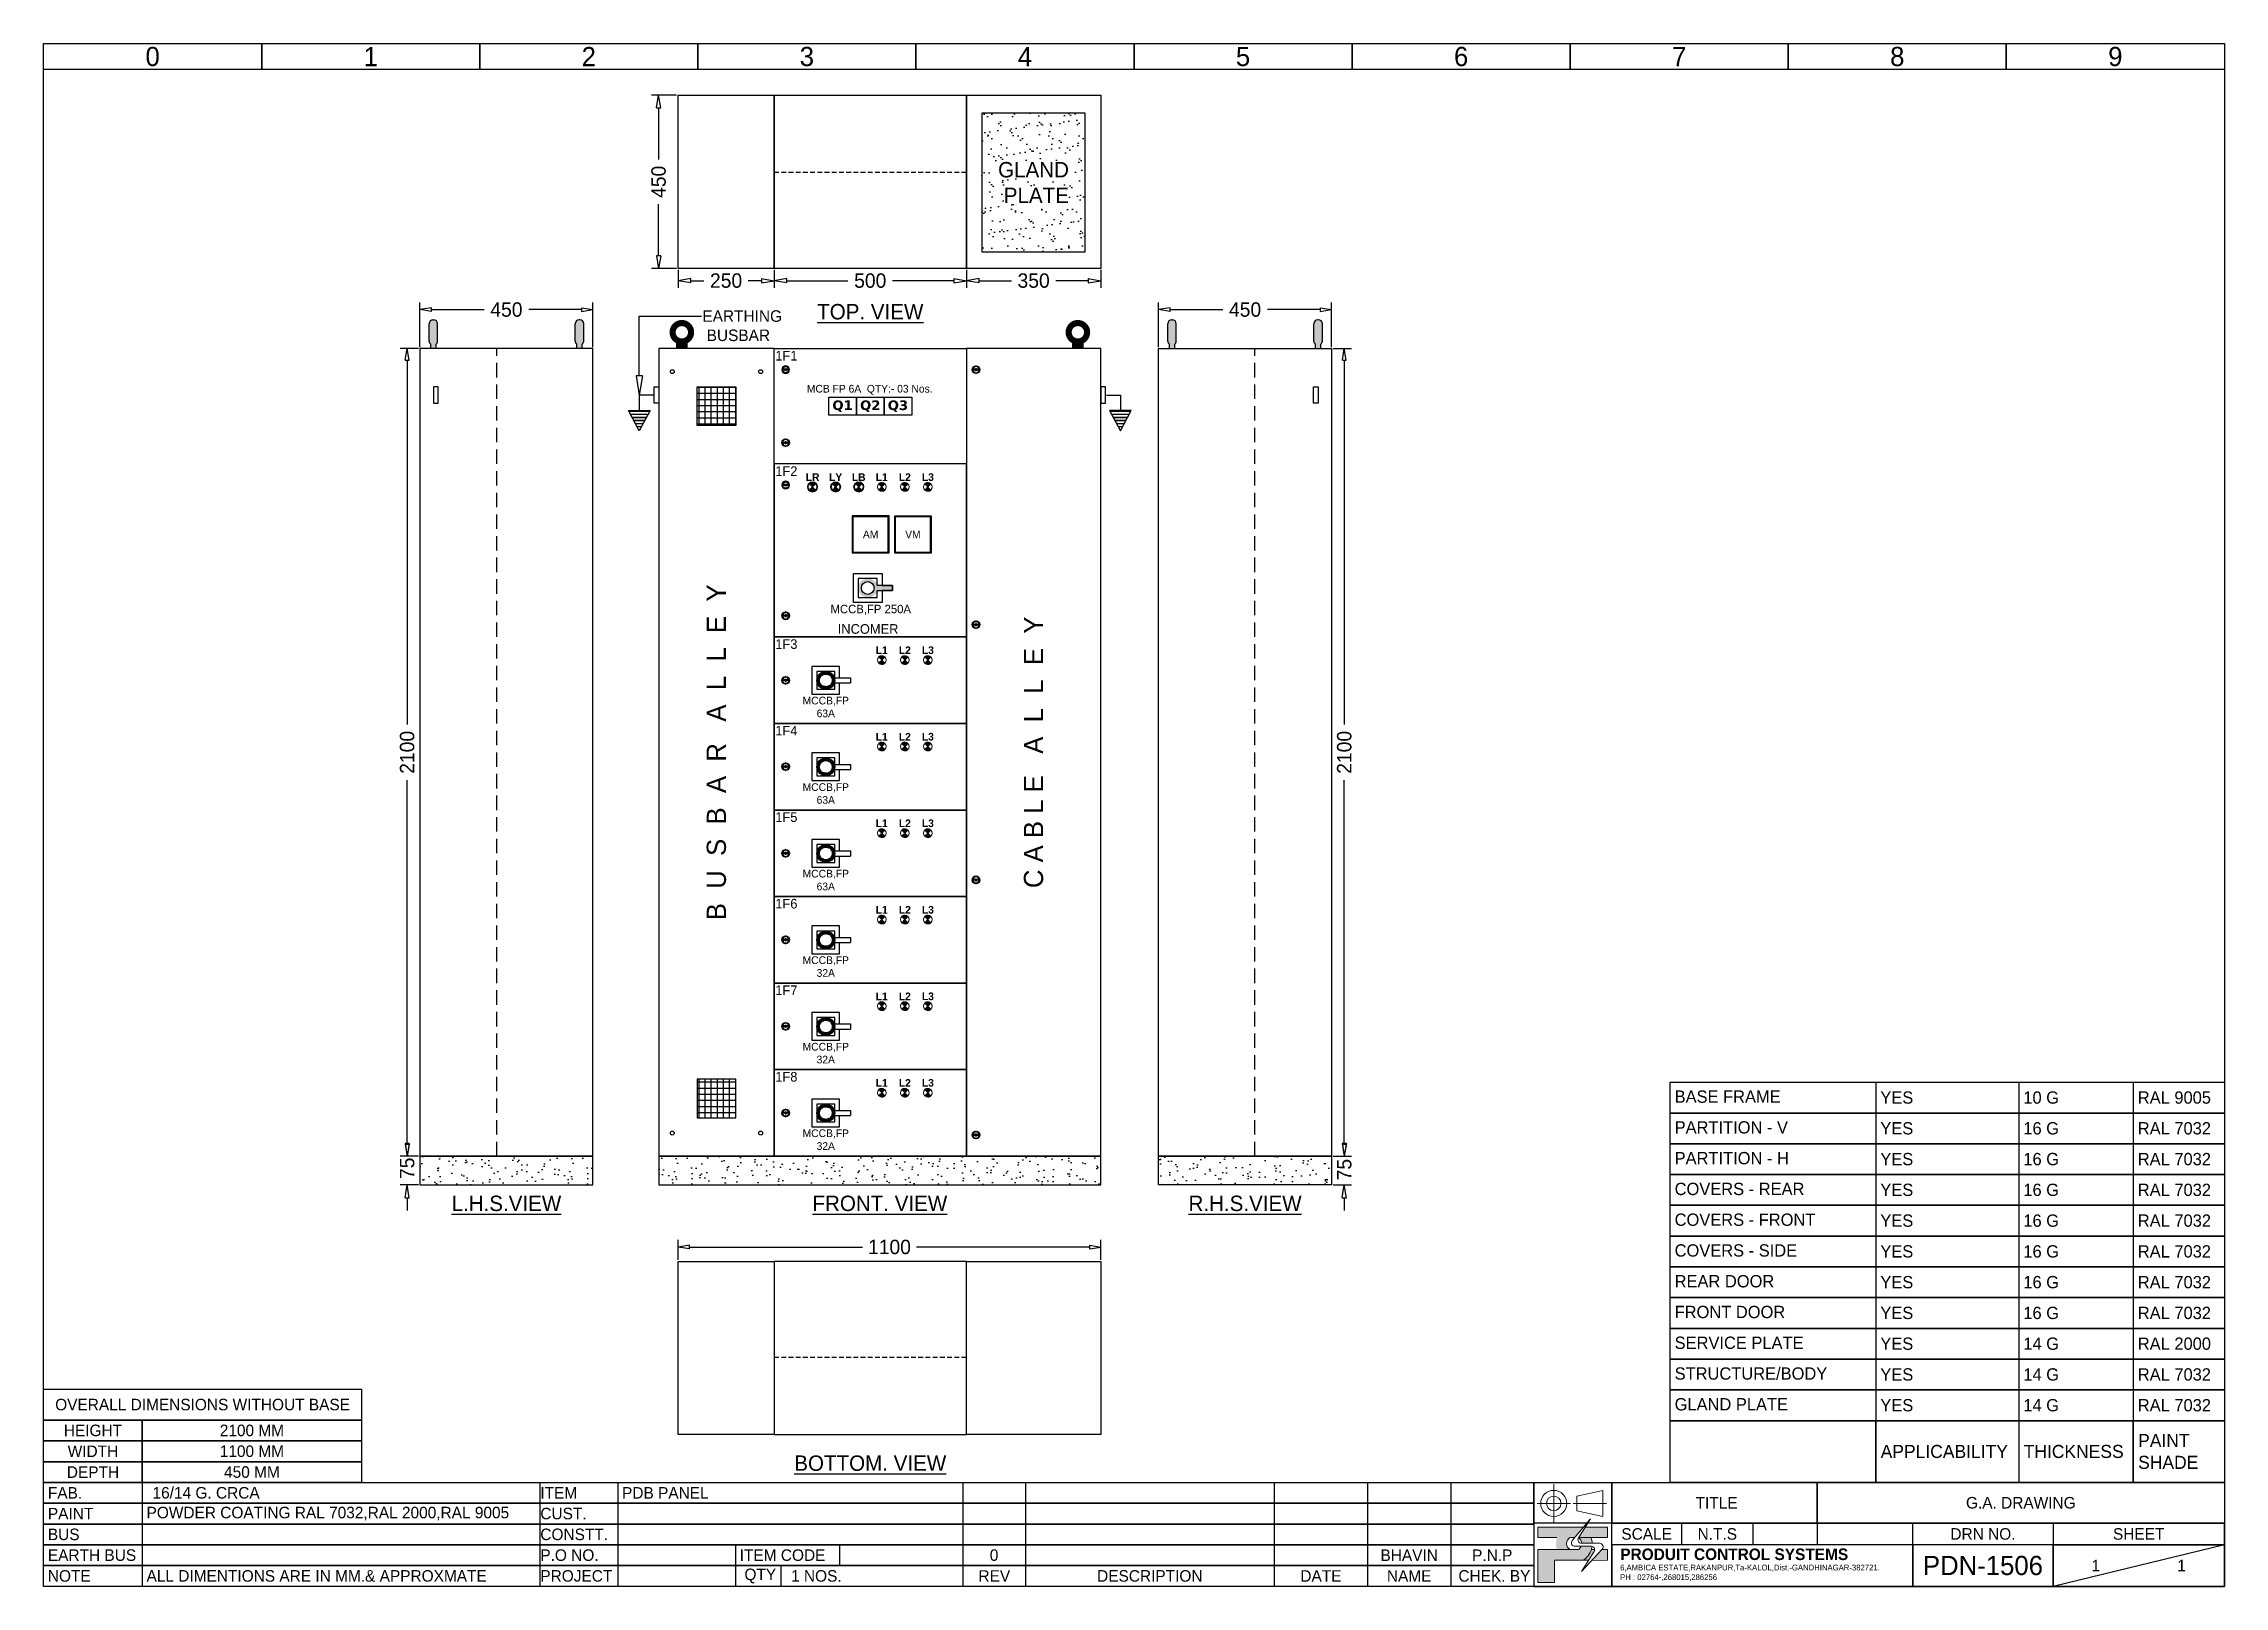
# Model space of a CAD drawing. Header units: millimetres. Extents: x 220 to 17327, y -3706 to 4194.
# Drawn here: x 220 to 5893, y 183 to 4194 of the extents above; entities outside this region: 1.
import ezdxf
from ezdxf import colors
from ezdxf.entities.mleader import LeaderData, LeaderLine
from ezdxf.math import Vec2, Vec3

# ---------------------------------------------------------------- set-up
doc = ezdxf.new("R2010")
doc.units = ezdxf.units.MM
doc.linetypes.add('DASHED2', pattern=[0.375, 0.25, -0.125])
doc.layers.add('EPLAN201', color=73, linetype='Continuous', lineweight=35)
for name, color, linetype in [('FD_FEEDER', 102, 'Continuous'), ('Instrument Plate', 40, 'Continuous'), ('Outer layer', 151, 'Continuous')]:
    doc.layers.add(name, color=color, linetype=linetype)
doc.styles.add('ROCKWELL', font='')
doc.styles.get('ROCKWELL').set_extended_font_data('Rockwell')
doc.dimstyles.new('J', dxfattribs={"dimscale": 15, "dimtxt": 2.5, "dimasz": 3, "dimexe": 1.25, "dimexo": 0.25, "dimgap": 1, "dimtad": 0, "dimdec": 0, "dimzin": 0, "dimdsep": 46, "dimtxsty": 'ROCKWELL', "dimblk": 'CLOSEDBLANK', "dimcen": 0.09, "dimclrd": 143, "dimclre": 5, "dimclrt": 256, "dimadec": 0, "dimazin": 0, "dimtfac": 1, "dimtdec": 0, "dimtofl": 0, "dimtmove": 0, "dimatfit": 3, "dimldrblk": 'CLOSEDBLANK', "dimfxl": 1, "dimtolj": 1, "dimtzin": 0, "dimlwd": -1, "dimlwe": -1, "dimarcsym": 0})

msp = doc.modelspace()

# ---------------------------------------------------------------- texts
at = {"color": 54, "ltscale": 5}
for s, insert, char_height, width, attachment_point in [('{\\fRockwell|b0|i0|c0|p18;0}', (503.8, 4160.5), 50, 567.266, 5), ('{\\fRockwell|b0|i0|c0|p18;1}', (1071, 4160.5), 50, 567.266, 5), ('{\\fRockwell|b0|i0|c0|p18;2}', (1638.3, 4160.5), 50, 567.266, 5), ('{\\fRockwell|b0|i0|c0|p18;3}', (2205.6, 4160.5), 50, 567.266, 5), ('{\\fRockwell|b0|i0|c0|p18;4}', (2772.8, 4160.5), 50, 567.266, 5), ('{\\fRockwell|b0|i0|c0|p18;5}', (3340.1, 4160.5), 50, 567.266, 5), ('{\\fRockwell|b0|i0|c0|p18;6}', (3907.4, 4160.5), 50, 567.266, 5), ('{\\fRockwell|b0|i0|c0|p18;7}', (4474.6, 4160.5), 50, 567.266, 5), ('{\\fRockwell|b0|i0|c0|p18;8}', (5041.9, 4160.5), 50, 567.266, 5), ('{\\fRockwell|b0|i0|c0|p18;9}', (5609.2, 4160.5), 50, 567.266, 5), ('{\\fRockwell|b0|i0|c0|p18;INCOMER}', (2364.8, 2672.1), 25, 174.155, 5), ('{\\fRockwell|b0|i0|c0|p18; FAB.}', (220.1, 426), 30, 256.62, 4), ('{\\fRockwell|b0|i0|c0|p18; ITEM}', (1501.1, 426), 30, 212.595, 4), ('{\\fRockwell|b0|i0|c0|p18; TITLE}', (4566.5, 400.1), 30, 534.804, 5), ('{\\fRockwell|b0|i0|c0|p18;G.A. DRAWING}', (5363.3, 400.1), 30, 1058.942, 5), ('{\\fRockwell|b0|i0|c0|p18; PAINT}', (220.1, 372), 30, 256.62, 4), ('{\\fRockwell|b0|i0|c0|p18; CUST.}', (1501.1, 372), 30, 212.595, 4), ('{\\fRockwell|b0|i0|c0|p18; BUS}', (220.1, 317.9), 30, 256.62, 4), ('{\\fRockwell|b0|i0|c0|p18; CONSTT.}', (1501.1, 317.9), 30, 212.595, 4), ('{\\fRockwell|b0|i0|c0|p18;SCALE}', (4390, 319), 30, 181.856, 5), ('{\\fRockwell|b0|i0|c0|p18;N.T.S}', (4573.8, 319), 30, 185.688, 5), ('{\\fRockwell|b0|i0|c0|p18;DRN NO.}', (5264.8, 319), 30, 364.671, 5), ('{\\fRockwell|b0|i0|c0|p18;SHEET}', (5669.9, 319), 30, 445.709, 5), ('{\\fRockwell|b0|i0|c0|p18; EARTH BUS}', (220.1, 263.9), 30, 256.62, 4), ('{\\fRockwell|b0|i0|c0|p18; P.O NO.}', (1501.1, 263.9), 30, 212.595, 4), ('{\\fRockwell|b0|i0|c0|p18; ITEM CODE}', (2019.7, 263.9), 30, 270.777, 4), ('{\\fRockwell|b0|i0|c0|p18; QTY}', (2078.8, 209.9), 30, 118.067, 5), ('{\\fRockwell|b0|i0|c0|p18;BHAVIN}', (3772.3, 263.9), 30, 216.101, 5), ('{\\fRockwell|b0|i0|c0|p18;P.N.P}', (3988.4, 263.9), 30, 216.101, 5), ('{\\fRockwell|b0|i0|c0|p18;1}', (5558.5, 236.9), 30, 222.854, 5), ('{\\fRockwell|b0|i0|c0|p18;1}', (5781.4, 236.9), 30, 222.854, 5), ('{\\fRockwell|b0|i0|c0|p18; NOTE}', (220.1, 209.9), 30, 256.62, 4), ('{\\fRockwell|b0|i0|c0|p18; ALL DIMENTIONS ARE IN MM.& APPROXMATE}', (476.8, 209.9), 30, 1024.341, 4), ('{\\fRockwell|b0|i0|c0|p18; PROJECT}', (1501.1, 209.9), 30, 212.595, 4), ('{\\fRockwell|b0|i0|c0|p18; REV}', (2687.5, 209.9), 30, 173.171, 5), ('{\\fRockwell|b0|i0|c0|p18;DESCRIPTION}', (3097.6, 209.9), 30, 647.014, 5), ('{\\fRockwell|b0|i0|c0|p18;DATE}', (3542.7, 209.9), 30, 243.114, 5), ('{\\fRockwell|b0|i0|c0|p18;NAME}', (3772.3, 209.9), 30, 216.101, 5), ('{\\fRockwell|b0|i0|c0|p18; CHEK. BY}', (3988.4, 209.9), 30, 216.101, 5)]:
    msp.add_mtext(s, dxfattribs=dict(at, insert=insert, char_height=char_height, width=width, attachment_point=attachment_point))
at = {"color": 37, "insert": (2795.1, 3833.1), "char_height": 40, "width": 225.184, "attachment_point": 5, "style": 'ROCKWELL'}
msp.add_mtext('{\\C256;GLAND\\P PLATE}', dxfattribs=at)
at = {"attachment_point": 5}
for s, insert, char_height, width in [('{\\L\\fRockwell|b0|i0|c0|p18;TOP. VIEW}', (2370.4, 3497), 40, 436.952), ('{\\fVerdana|b1|i0|c0|p34;Q1}', (2298.4, 3251.5), 25, 72), ('{\\fVerdana|b1|i0|c0|p34;Q2}', (2370.4, 3251.5), 25, 72), ('{\\fVerdana|b1|i0|c0|p34;Q3}', (2442.4, 3251.5), 25, 72), ('{\\fRockwell|b0|i0|c0|p18;AM}', (2371.4, 2918.1), 20, 46.986), ('{\\fRockwell|b0|i0|c0|p18;VM}', (2481.4, 2918), 20, 46.986), ('{\\L\\fRockwell|b0|i0|c0|p18;L.H.S.VIEW}', (1424, 1178.5), 40, 342.114), ('{\\L\\fRockwell|b0|i0|c0|p18;FRONT. VIEW}', (2395.4, 1178.5), 40, 380.273), ('{\\L\\fRockwell|b0|i0|c0|p18;R.H.S.VIEW}', (3345.4, 1178.5), 40, 342.114), ('{\\L\\fRockwell|b0|i0|c0|p18;BOTTOM. VIEW}', (2370.4, 503), 40, 436.952)]:
    msp.add_mtext(s, dxfattribs=dict(at, insert=insert, char_height=char_height, width=width))
at = {"color": 30, "ltscale": 5, "insert": (2369.1, 3294.2), "char_height": 20, "width": 366.438, "attachment_point": 5}
msp.add_mtext('{\\fRockwell|b0|i0|c0|p18;MCB FP 6A  QTY:- 03 Nos.}', dxfattribs=at)
at = {"ltscale": 5, "char_height": 50, "width": 881.129, "attachment_point": 5, "rotation": 90}
for s, insert in [('{\\fRockwell|b0|i0|c0|p18;B  U  S  B  A  R   A  L  L  E  Y}', (1970.4, 2351.5)), ('{\\fRockwell|b0|i0|c0|p18;C A B L E   A  L  L  E  Y}', (2795.4, 2351.5))]:
    msp.add_mtext(s, dxfattribs=dict(at, insert=insert))
at = {"color": 3, "insert": (2371.7, 2735.1), "char_height": 22, "width": 241.573, "attachment_point": 2}
msp.add_mtext('{\\fRockwell|b0|i0|c0|p18;MCCB,FP 250A }', dxfattribs=at)
at = {"color": 3, "ltscale": 5, "char_height": 20, "width": 129.432, "attachment_point": 5}
for s, insert in [('{\\fRockwell|b0|i0|c0|p18;MCCB,FP\\P63A}', (2254.7, 2469.3)), ('{\\fRockwell|b0|i0|c0|p18;MCCB,FP\\P63A}', (2254.7, 2244.3)), ('{\\fRockwell|b0|i0|c0|p18;MCCB,FP\\P63A}', (2254.7, 2019.3)), ('{\\fRockwell|b0|i0|c0|p18;\\C4;MCCB,FP\\P32A}', (2254.7, 1794.3)), ('{\\fRockwell|b0|i0|c0|p18;\\C4;MCCB,FP\\P32A}', (2254.7, 1569.3)), ('{\\fRockwell|b0|i0|c0|p18;\\C4;MCCB,FP\\P32A}', (2254.7, 1344.3))]:
    msp.add_mtext(s, dxfattribs=dict(at, insert=insert))
at = {"ltscale": 5, "char_height": 30, "attachment_point": 5, "style": 'ROCKWELL'}
for s, insert, width in [('{\\fRockwell|b0|i0|c0|p18;\\C6;HEIGHT}', (348.5, 588.2), 256.62), ('{\\C6;2100 MM}', (762, 588.2), 570.479), ('{\\fRockwell|b0|i0|c0|p18;\\C6;WIDTH}', (348.5, 534.1), 256.62), ('{\\C6;1100 MM}', (762, 534.1), 570.479), ('{\\fRockwell|b0|i0|c0|p18;\\C6;DEPTH}', (348.5, 480), 256.62), ('{\\C6;450 MM}', (762, 480), 570.479)]:
    msp.add_mtext(s, dxfattribs=dict(at, insert=insert, width=width))
at = {"color": 1, "ltscale": 5, "insert": (492.3, 426), "char_height": 30, "width": 378.469, "attachment_point": 4, "style": 'ROCKWELL'}
msp.add_mtext(' 16/14 G. CRCA', dxfattribs=at)
at = {"color": 54, "ltscale": 5, "style": 'ROCKWELL'}
for s, insert, char_height, width, attachment_point in [('{\\C1; PDB PANEL}', (1713.7, 426), 30, 897.257, 4), ('{\\C1; POWDER COATING \\fRockwell|b0|i0|c0|p0;\\C0;RAL 7032,\\C40;RAL 2000,\\C1;RAL 9005 }', (476.8, 372), 30, 1024.341, 4), ('0', (2692.5, 263.9), 30, 163.171, 5), ('{\\C1;PDN-1506}', (5264.8, 236.9), 50, 364.671, 5), ('{\\fRockwell|b0|i0|c0|p18;\\C1; 1 NOS.}', (2153.3, 209.9), 30, 1034.341, 4)]:
    msp.add_mtext(s, dxfattribs=dict(at, insert=insert, char_height=char_height, width=width, attachment_point=attachment_point))
at = {"color": 54, "width": 846.485, "attachment_point": 4}
for s, insert, char_height in [('{\\fRockwell|b0|i0|c0|p18;  6,AMBICA ESTATE,RAKANPUR,Ta-KALOL,Dist.-GANDHINAGAR-382721. \\P  PH : 02764-,268015,286256}', (4309.8, 217.9), 15), ('{\\fRockwell|b1|i0|c0|p18;  PRODUIT CONTROL SYSTEMS}', (4299.1, 266.1), 30)]:
    msp.add_mtext(s, dxfattribs=dict(at, insert=insert, char_height=char_height))
at = {"layer": 'EPLAN201', "color": 54, "linetype": 'Continuous', "lineweight": 5, "ltscale": 4, "char_height": 32, "attachment_point": 4}
for s, insert, width in [('{\\fRockwell|b0|i0|c0|p18; BASE FRAME}', (4450.9, 1456.1), 535.19), ('{\\fRockwell|b0|i0|c0|p0; YES}', (4986, 1453.7), 371.929), ('{\\fRockwell|b0|i0|c0|p0; 10 G}', (5358, 1453.7), 297.74), ('{\\fRockwell|b0|i0|c0|p0;\\C1; RAL 9005}', (5655.7, 1453.7), 237.088), ('{\\fRockwell|b0|i0|c0|p18; PARTITION - V}', (4450.9, 1376.1), 535.19), ('{\\fRockwell|b0|i0|c0|p0; YES}', (4986, 1373.7), 371.929), ('{\\fRockwell|b0|i0|c0|p0; 16 G}', (5358, 1373.7), 297.74), ('{\\fRockwell|b0|i0|c0|p18; PARTITION - H}', (4450.9, 1296.1), 535.19), ('{\\fRockwell|b0|i0|c0|p0; YES}', (4986, 1293.7), 371.929), ('{\\fRockwell|b0|i0|c0|p0; 16 G}', (5358, 1293.7), 297.74), ('{\\fRockwell|b0|i0|c0|p18; COVERS - REAR}', (4450.9, 1216.1), 535.19), ('{\\fRockwell|b0|i0|c0|p0; YES}', (4986, 1213.7), 371.929), ('{\\fRockwell|b0|i0|c0|p0; 16 G}', (5358, 1213.7), 297.74), ('{\\fRockwell|b0|i0|c0|p18; COVERS - FRONT}', (4450.9, 1136.1), 535.19), ('{\\fRockwell|b0|i0|c0|p0; YES}', (4986, 1133.7), 371.929), ('{\\fRockwell|b0|i0|c0|p0; 16 G}', (5358, 1133.7), 297.74), ('{\\fRockwell|b0|i0|c0|p18; COVERS - SIDE}', (4450.9, 1056.1), 535.19), ('{\\fRockwell|b0|i0|c0|p0; YES}', (4986, 1053.7), 371.929), ('{\\fRockwell|b0|i0|c0|p0; 16 G}', (5358, 1053.7), 297.74), ('{\\fRockwell|b0|i0|c0|p18; REAR DOOR}', (4450.9, 976.1), 535.19), ('{\\fRockwell|b0|i0|c0|p0; YES}', (4986, 973.7), 371.929), ('{\\fRockwell|b0|i0|c0|p0; 16 G}', (5358, 973.7), 297.74), ('{\\fRockwell|b0|i0|c0|p18; FRONT DOOR}', (4450.9, 896.1), 535.19), ('{\\fRockwell|b0|i0|c0|p0; YES}', (4986, 893.7), 371.929), ('{\\fRockwell|b0|i0|c0|p0; 16 G}', (5358, 893.7), 297.74), ('{\\fRockwell|b0|i0|c0|p18; SERVICE PLATE}', (4450.9, 816.1), 535.19), ('{\\fRockwell|b0|i0|c0|p0; YES}', (4986, 813.7), 371.929), ('{\\fRockwell|b0|i0|c0|p0; 14 G}', (5358, 813.7), 297.74), ('{\\fRockwell|b0|i0|c0|p0;\\C40; RAL 2000}', (5655.7, 813.7), 237.088), ('{\\fRockwell|b0|i0|c0|p18; STRUCTURE/BODY}', (4450.9, 736.1), 535.19), ('{\\fRockwell|b0|i0|c0|p0; YES}', (4986, 733.7), 371.929), ('{\\fRockwell|b0|i0|c0|p0; 14 G}', (5358, 733.7), 297.74), ('{\\fRockwell|b0|i0|c0|p18; GLAND PLATE}', (4450.9, 656.1), 535.19), ('{\\fRockwell|b0|i0|c0|p0; YES}', (4986, 653.7), 371.929), ('{\\fRockwell|b0|i0|c0|p0; 14 G}', (5358, 653.7), 297.74)]:
    msp.add_mtext(s, dxfattribs=dict(at, insert=insert, width=width))
at = {"layer": 'EPLAN201', "color": 1, "insert": (633.7, 655.4), "char_height": 30, "width": 827.099, "attachment_point": 5, "style": 'ROCKWELL'}
msp.add_mtext('{\\fRockwell|b0|i0|c0|p18;OVERALL DIMENSIONS WITHOUT BASE}', dxfattribs=at)
at = {"layer": 'Outer layer', "color": 3, "lineweight": 9, "width": 26, "attachment_point": 5, "style": 'ROCKWELL'}
for s, insert, char_height in [('{\\C6;1F1}', (2152.2, 3382.8), 25), ('{\\C6;1F2}', (2152.2, 3082.8), 25), ('{\\fRockwell|b1|i0|c0|p18;\\C7;LR}', (2220.4, 3067), 20), ('{\\fRockwell|b1|i0|c0|p18;\\C7;LY}', (2280.4, 3067), 20), ('{\\fRockwell|b1|i0|c0|p18;\\C7;LB}', (2340.4, 3067), 20), ('{\\fRockwell|b1|i0|c0|p18;\\C7;L1}', (2400.4, 3067), 20), ('{\\fRockwell|b1|i0|c0|p18;\\C7;L2}', (2460.4, 3067), 20), ('{\\fRockwell|b1|i0|c0|p18;\\C7;L3}', (2520.3, 3067), 20), ('{\\C6;1F3}', (2152.2, 2632.8), 25), ('{\\fRockwell|b1|i0|c0|p18;\\C7;L1}', (2400.4, 2617), 20), ('{\\fRockwell|b1|i0|c0|p18;\\C7;L2}', (2460.4, 2617), 20), ('{\\fRockwell|b1|i0|c0|p18;\\C7;L3}', (2520.3, 2617), 20), ('{\\C6;1F4}', (2152.2, 2407.8), 25), ('{\\fRockwell|b1|i0|c0|p18;\\C7;L1}', (2400.4, 2392), 20), ('{\\fRockwell|b1|i0|c0|p18;\\C7;L2}', (2460.4, 2392), 20), ('{\\fRockwell|b1|i0|c0|p18;\\C7;L3}', (2520.3, 2392), 20), ('{\\C6;1F5}', (2152.2, 2182.8), 25), ('{\\fRockwell|b1|i0|c0|p18;\\C7;L1}', (2400.4, 2167), 20), ('{\\fRockwell|b1|i0|c0|p18;\\C7;L2}', (2460.4, 2167), 20), ('{\\fRockwell|b1|i0|c0|p18;\\C7;L3}', (2520.3, 2167), 20), ('{\\C6;1F6}', (2152.2, 1957.8), 25), ('{\\fRockwell|b1|i0|c0|p18;\\C7;L1}', (2400.4, 1942), 20), ('{\\fRockwell|b1|i0|c0|p18;\\C7;L2}', (2460.4, 1942), 20), ('{\\fRockwell|b1|i0|c0|p18;\\C7;L3}', (2520.3, 1942), 20), ('{\\C6;1F7}', (2152.2, 1732.8), 25), ('{\\fRockwell|b1|i0|c0|p18;\\C7;L1}', (2400.4, 1717), 20), ('{\\fRockwell|b1|i0|c0|p18;\\C7;L2}', (2460.4, 1717), 20), ('{\\fRockwell|b1|i0|c0|p18;\\C7;L3}', (2520.3, 1717), 20), ('{\\C6;1F8}', (2152.2, 1507.8), 25), ('{\\fRockwell|b1|i0|c0|p18;\\C7;L1}', (2400.4, 1492), 20), ('{\\fRockwell|b1|i0|c0|p18;\\C7;L2}', (2460.4, 1492), 20), ('{\\fRockwell|b1|i0|c0|p18;\\C7;L3}', (2520.3, 1492), 20)]:
    msp.add_mtext(s, dxfattribs=dict(at, insert=insert, char_height=char_height))

# ---------------------------------------------------------------- blocks, each defined once
blk = doc.blocks.new('_ClosedBlank')
at = {"color": 0, "linetype": 'ByBlock', "lineweight": -2}
for p, q in [((-1, 0.1667), (0, 0)), ((-1, 0.1667), (-1, -0.1667)), ((-1, -0.1667), (0, 0))]:
    blk.add_line(p, q, dxfattribs=at)
blk = doc.blocks.new('*D826')
at = {"color": 5}
for p, q in [((1870.4, 1031.7), (1870.4, 1083.9)), ((2970.4, 1031.7), (2970.4, 1083.9))]:
    blk.add_line(p, q, dxfattribs=at)
at = {"color": 143}
for p, q in [((1900.4, 1065.2), (2350.5, 1065.2)), ((2940.4, 1065.2), (2490.3, 1065.2))]:
    blk.add_line(p, q, dxfattribs=at)
at = {"layer": 'Defpoints', "color": 0}
for p in [(1870.4, 1028), (2970.4, 1065.2), (2970.4, 1028)]:
    blk.add_point(p, dxfattribs=at)
at = {"color": 143, "linetype": 'ByBlock', "xscale": 30, "yscale": 30, "zscale": 30, "rotation": 180}
blk.add_blockref('_ClosedBlank', (1870.4, 1065.2), dxfattribs=at)
at = {"color": 143, "linetype": 'ByBlock', "xscale": 30, "yscale": 30, "zscale": 30}
blk.add_blockref('_ClosedBlank', (2970.4, 1065.2), dxfattribs=at)
at = {"insert": (2420.4, 1065.2), "char_height": 37.5, "attachment_point": 5, "style": 'ROCKWELL'}
blk.add_mtext('\\A1;1100', dxfattribs=at)
blk = doc.blocks.new('*D827')
at = {"color": 5}
for p, q in [((1195.3, 3401.5), (1147.2, 3401.5)), ((1195.3, 1301.5), (1147.2, 1301.5))]:
    blk.add_line(p, q, dxfattribs=at)
at = {"color": 143}
for p, q in [((1165.9, 3371.5), (1165.9, 2424.3)), ((1165.9, 1331.5), (1165.9, 2278.8))]:
    blk.add_line(p, q, dxfattribs=at)
at = {"layer": 'Defpoints', "color": 0}
for p in [(1199, 3401.5), (1165.9, 1301.5), (1199, 1301.5)]:
    blk.add_point(p, dxfattribs=at)
at = {"color": 143, "linetype": 'ByBlock', "xscale": 30, "yscale": 30, "zscale": 30}
for p, rotation in [((1165.9, 3401.5), 90), ((1165.9, 1301.5), 270)]:
    blk.add_blockref('_ClosedBlank', p, dxfattribs=dict(at, rotation=rotation))
at = {"insert": (1165.9, 2351.5), "char_height": 37.5, "attachment_point": 5, "rotation": 90, "style": 'ROCKWELL'}
blk.add_mtext('\\A1;2100', dxfattribs=at)
blk = doc.blocks.new('*D828')
at = {"color": 5}
for p, q in [((1199, 3405.3), (1199, 3521.4)), ((1649, 3405.3), (1649, 3521.4))]:
    blk.add_line(p, q, dxfattribs=at)
at = {"color": 143}
for p, q in [((1229, 3502.6), (1365.9, 3502.6)), ((1619, 3502.6), (1482.1, 3502.6))]:
    blk.add_line(p, q, dxfattribs=at)
at = {"layer": 'Defpoints', "color": 0}
for p in [(1199, 3502.6), (1199, 3401.5), (1649, 3401.5)]:
    blk.add_point(p, dxfattribs=at)
at = {"color": 143, "linetype": 'ByBlock', "xscale": 30, "yscale": 30, "zscale": 30, "rotation": 180}
blk.add_blockref('_ClosedBlank', (1199, 3502.6), dxfattribs=at)
at = {"color": 143, "linetype": 'ByBlock', "xscale": 30, "yscale": 30, "zscale": 30}
blk.add_blockref('_ClosedBlank', (1649, 3502.6), dxfattribs=at)
at = {"insert": (1424, 3502.6), "char_height": 37.5, "attachment_point": 5, "style": 'ROCKWELL'}
blk.add_mtext('\\A1;450', dxfattribs=at)
blk = doc.blocks.new('G$C3F2E5521')
h = blk.add_hatch(color=23)
h.paths.add_polyline_path([(54.4, 48.8), (56.5, 52.8), (0, 52.8), (2.1, 48.8)])
h.paths.add_polyline_path([(4.3, 44.8), (6.4, 40.8), (50.1, 40.8), (52.2, 44.8)])
h.paths.add_polyline_path([(21.4, 12.8), (23.5, 8.8), (33, 8.8), (35.1, 12.8)])
h.paths.add_polyline_path([(25.7, 4.8), (27.8, 0.8), (28.2, 0), (28.7, 0.8), (30.8, 4.8)])
h.paths.add_polyline_path([(17.1, 20.8), (19.3, 16.8), (37.2, 16.8), (39.4, 20.8)])
h.paths.add_polyline_path([(12.8, 28.8), (15, 24.8), (41.5, 24.8), (43.7, 28.8)])
h.paths.add_polyline_path([(8.6, 36.8), (10.7, 32.8), (45.8, 32.8), (47.9, 36.8)])
at = {"color": 23}
blk.add_lwpolyline([(64.4, 93.1), (28.2, 93.1), (28.2, 52.8)], dxfattribs=at)
at = {"color": 17}
blk.add_lwpolyline([(28.2, 0), (0, 52.8), (56.5, 52.8), (28.2, 0)], dxfattribs=at)
blk = doc.blocks.new('A$C279D181D')
at = {"const_width": 1}
blk.add_lwpolyline([(0.5, 2, 1), (3.5, 2, 1)], format="xyb", close=True, dxfattribs=at)
blk = doc.blocks.new('*D829')
at = {"color": 5}
for p, q in [((3574.2, 3401.5), (3622.3, 3401.5)), ((3574.2, 1301.5), (3622.3, 1301.5))]:
    blk.add_line(p, q, dxfattribs=at)
at = {"color": 143}
for p, q in [((3603.5, 3371.5), (3603.5, 2424.3)), ((3603.5, 1331.5), (3603.5, 2278.8))]:
    blk.add_line(p, q, dxfattribs=at)
at = {"layer": 'Defpoints', "color": 0}
for p in [(3570.4, 3401.5), (3570.4, 1301.5), (3603.5, 1301.5)]:
    blk.add_point(p, dxfattribs=at)
at = {"color": 143, "linetype": 'ByBlock', "xscale": 30, "yscale": 30, "zscale": 30}
for p, rotation in [((3603.5, 3401.5), 90.00000000000001), ((3603.5, 1301.5), 270)]:
    blk.add_blockref('_ClosedBlank', p, dxfattribs=dict(at, rotation=rotation))
at = {"insert": (3603.5, 2351.5), "char_height": 37.5, "attachment_point": 5, "rotation": 90, "style": 'ROCKWELL'}
blk.add_mtext('\\A1;2100', dxfattribs=at)
blk = doc.blocks.new('*D830')
at = {"color": 5}
for p, q in [((3120.4, 3405.3), (3120.4, 3521.4)), ((3570.4, 3405.3), (3570.4, 3521.4))]:
    blk.add_line(p, q, dxfattribs=at)
at = {"color": 143}
for p, q in [((3150.4, 3502.6), (3287.3, 3502.6)), ((3540.4, 3502.6), (3403.5, 3502.6))]:
    blk.add_line(p, q, dxfattribs=at)
at = {"layer": 'Defpoints', "color": 0}
for p in [(3570.4, 3502.6), (3120.4, 3401.5), (3570.4, 3401.5)]:
    blk.add_point(p, dxfattribs=at)
at = {"color": 143, "linetype": 'ByBlock', "xscale": 30, "yscale": 30, "zscale": 30, "rotation": 180}
blk.add_blockref('_ClosedBlank', (3120.4, 3502.6), dxfattribs=at)
at = {"color": 143, "linetype": 'ByBlock', "xscale": 30, "yscale": 30, "zscale": 30}
blk.add_blockref('_ClosedBlank', (3570.4, 3502.6), dxfattribs=at)
at = {"insert": (3345.4, 3502.6), "char_height": 37.5, "attachment_point": 5, "style": 'ROCKWELL'}
blk.add_mtext('\\A1;450', dxfattribs=at)
blk = doc.blocks.new('*D831')
at = {"color": 143}
for p, q in [((1165.9, 1334.5), (1165.9, 1367.5)), ((1165.9, 1193.5), (1165.9, 1160.5))]:
    blk.add_line(p, q, dxfattribs=at)
at = {"color": 5}
for p, q in [((1195.3, 1301.5), (1147.2, 1301.5)), ((1195.3, 1226.5), (1147.2, 1226.5))]:
    blk.add_line(p, q, dxfattribs=at)
at = {"layer": 'Defpoints', "color": 0}
for p in [(1165.9, 1301.5), (1199, 1301.5), (1199, 1226.5)]:
    blk.add_point(p, dxfattribs=at)
at = {"color": 143, "linetype": 'ByBlock', "xscale": 33, "yscale": 33, "zscale": 33}
for p, rotation in [((1165.9, 1301.5), 270), ((1165.9, 1226.5), 90)]:
    blk.add_blockref('_ClosedBlank', p, dxfattribs=dict(at, rotation=rotation))
at = {"insert": (1165.9, 1269.9), "char_height": 37.5, "attachment_point": 5, "rotation": 90, "style": 'ROCKWELL'}
blk.add_mtext('\\A1;75', dxfattribs=at)
blk = doc.blocks.new('*D832')
at = {"color": 143}
for p, q in [((3603.5, 1334.5), (3603.5, 1367.5)), ((3603.5, 1193.5), (3603.5, 1160.5))]:
    blk.add_line(p, q, dxfattribs=at)
at = {"color": 5}
for p, q in [((3574.2, 1301.5), (3622.3, 1301.5)), ((3574.2, 1226.5), (3622.3, 1226.5))]:
    blk.add_line(p, q, dxfattribs=at)
at = {"layer": 'Defpoints', "color": 0}
for p in [(3570.4, 1301.5), (3603.5, 1301.5), (3570.4, 1226.5)]:
    blk.add_point(p, dxfattribs=at)
at = {"color": 143, "linetype": 'ByBlock', "xscale": 33, "yscale": 33, "zscale": 33}
for p, rotation in [((3603.5, 1301.5), 270), ((3603.5, 1226.5), 90)]:
    blk.add_blockref('_ClosedBlank', p, dxfattribs=dict(at, rotation=rotation))
at = {"insert": (3603.5, 1266.5), "char_height": 37.5, "attachment_point": 5, "rotation": 90, "style": 'ROCKWELL'}
blk.add_mtext('\\A1;75', dxfattribs=at)
blk = doc.blocks.new('*D834')
at = {"color": 5}
for p, q in [((1870.4, 3606.2), (1870.4, 3559.2)), ((2120.4, 3606.2), (2120.4, 3559.2))]:
    blk.add_line(p, q, dxfattribs=at)
at = {"color": 143}
for p, q in [((1903.4, 3577.9), (1937.6, 3577.9)), ((2087.4, 3577.9), (2053.2, 3577.9))]:
    blk.add_line(p, q, dxfattribs=at)
at = {"layer": 'Defpoints', "color": 0}
for p in [(1870.4, 3609.9), (2120.4, 3609.9), (2120.4, 3577.9)]:
    blk.add_point(p, dxfattribs=at)
at = {"color": 143, "linetype": 'ByBlock', "xscale": 33, "yscale": 33, "zscale": 33, "rotation": 180}
blk.add_blockref('_ClosedBlank', (1870.4, 3577.9), dxfattribs=at)
at = {"color": 143, "linetype": 'ByBlock', "xscale": 33, "yscale": 33, "zscale": 33}
blk.add_blockref('_ClosedBlank', (2120.4, 3577.9), dxfattribs=at)
at = {"insert": (1995.4, 3577.9), "char_height": 37.5, "attachment_point": 5, "style": 'ROCKWELL'}
blk.add_mtext('\\A1;250', dxfattribs=at)
blk = doc.blocks.new('*D835')
at = {"color": 5}
for p, q in [((2120.4, 3606.2), (2120.4, 3559.2)), ((2620.4, 3606.2), (2620.4, 3559.2))]:
    blk.add_line(p, q, dxfattribs=at)
at = {"color": 143}
for p, q in [((2153.4, 3577.9), (2312.5, 3577.9)), ((2587.4, 3577.9), (2428.3, 3577.9))]:
    blk.add_line(p, q, dxfattribs=at)
at = {"layer": 'Defpoints', "color": 0}
for p in [(2120.4, 3609.9), (2620.4, 3609.9), (2620.4, 3577.9)]:
    blk.add_point(p, dxfattribs=at)
at = {"color": 143, "linetype": 'ByBlock', "xscale": 33, "yscale": 33, "zscale": 33, "rotation": 180}
blk.add_blockref('_ClosedBlank', (2120.4, 3577.9), dxfattribs=at)
at = {"color": 143, "linetype": 'ByBlock', "xscale": 33, "yscale": 33, "zscale": 33}
blk.add_blockref('_ClosedBlank', (2620.4, 3577.9), dxfattribs=at)
at = {"insert": (2370.4, 3577.9), "char_height": 37.5, "attachment_point": 5, "style": 'ROCKWELL'}
blk.add_mtext('\\A1;500', dxfattribs=at)
blk = doc.blocks.new('*D838')
at = {"color": 5}
for p, q in [((2620.4, 3606.2), (2620.4, 3559.2)), ((2970.4, 3606.2), (2970.4, 3559.2))]:
    blk.add_line(p, q, dxfattribs=at)
at = {"color": 143}
for p, q in [((2653.4, 3577.9), (2737.4, 3577.9)), ((2937.4, 3577.9), (2853.4, 3577.9))]:
    blk.add_line(p, q, dxfattribs=at)
at = {"layer": 'Defpoints', "color": 0}
for p in [(2620.4, 3609.9), (2970.4, 3609.9), (2970.4, 3577.9)]:
    blk.add_point(p, dxfattribs=at)
at = {"color": 143, "linetype": 'ByBlock', "xscale": 33, "yscale": 33, "zscale": 33, "rotation": 180}
blk.add_blockref('_ClosedBlank', (2620.4, 3577.9), dxfattribs=at)
at = {"color": 143, "linetype": 'ByBlock', "xscale": 33, "yscale": 33, "zscale": 33}
blk.add_blockref('_ClosedBlank', (2970.4, 3577.9), dxfattribs=at)
at = {"insert": (2795.4, 3577.9), "char_height": 37.5, "attachment_point": 5, "style": 'ROCKWELL'}
blk.add_mtext('\\A1;350', dxfattribs=at)
blk = doc.blocks.new('*D840')
at = {"color": 5}
for p, q in [((1866.7, 4059.9), (1801.1, 4059.9)), ((1866.7, 3609.9), (1801.1, 3609.9))]:
    blk.add_line(p, q, dxfattribs=at)
at = {"color": 143}
for p, q in [((1819.9, 4026.9), (1819.9, 3893)), ((1819.9, 3642.9), (1819.9, 3776.8))]:
    blk.add_line(p, q, dxfattribs=at)
at = {"layer": 'Defpoints', "color": 0}
for p in [(1870.4, 4059.9), (1819.9, 3609.9), (1870.4, 3609.9)]:
    blk.add_point(p, dxfattribs=at)
at = {"color": 143, "linetype": 'ByBlock', "xscale": 33, "yscale": 33, "zscale": 33}
for p, rotation in [((1819.9, 4059.9), 90), ((1819.9, 3609.9), 270)]:
    blk.add_blockref('_ClosedBlank', p, dxfattribs=dict(at, rotation=rotation))
at = {"insert": (1819.9, 3834.9), "char_height": 37.5, "attachment_point": 5, "rotation": 90, "style": 'ROCKWELL'}
blk.add_mtext('\\A1;450', dxfattribs=at)
blk = doc.blocks.new('G$CF11E1FEF')
at = {"ltscale": 5}
for p, q in [((7.6, 11), (2.1, 11)), ((7.6, 9), (2.1, 9)), ((10, 0), (10.1, 0)), ((17.9, 11), (12.4, 11)), ((17.9, 9), (12.4, 9))]:
    blk.add_line(p, q, dxfattribs=at)
for radius in [10, 0.726]:
    blk.add_circle((10, 10), radius, dxfattribs=at)
for centre, radius, start, end in [((10, 10), 8, 7.1808, 172.8192), ((10, 10), 8, 187.1808, 352.8192), ((10, 10), 2.63, 22.3109, 157.6891), ((10, 10), 2.63, 202.3109, 337.6891), ((3.6, 14.9), 8.18, 38.6439, 38.9276), ((16.4, 14.9), 8.18, 141.0724, 141.3561), ((3.6, 5.1), 8.18, 321.0724, 321.3561), ((16.4, 5.1), 8.18, 218.6439, 218.9276)]:
    blk.add_arc(centre, radius, start, end, dxfattribs=at)
blk = doc.blocks.new('G$C1CF5D73E')
at = {"layer": 'EPLAN201', "linetype": 'Continuous', "lineweight": 5, "ltscale": 4, "true_color": 0x333333}
h = blk.add_hatch(color=250, dxfattribs=at)
h.set_gradient(color1=(51, 51, 51), color2=(0, 0, 0), name='INVSPHERICAL')
h.paths.add_polyline_path([(0, 143.6), (0, 117.1), (50.2, 117.1, -0.14751), (68.1, 143.6)])
h.paths.add_polyline_path([(43.5, 57.8), (119, 57.8, 0.216291), (141.5, 94, 0.065042), (139.2, 94.3), (113.1, 94.3, -0.154944), (105.6, 85.4), (0, 85.4), (0, 0), (43.5, 0)])
h.paths.add_polyline_path([(141.9, 102, 0.074615), (139.3, 117.1), (107, 117.1), (106.5, 116.3, -0.287336), (114.6, 102)])
at = {"layer": 'EPLAN201', "linetype": 'Continuous', "lineweight": 5, "ltscale": 4, "true_color": 0xc0c0c0}
h = blk.add_hatch(color=9, dxfattribs=at)
h.set_gradient(color1=(192, 192, 192), color2=(181, 181, 181), one_color=1, tint=0.71, name='HEMISPHERICAL')
h.paths.add_polyline_path([(181.9, 143.6), (123.8, 143.6), (107, 117.1), (181.9, 117.1)])
h.paths.add_polyline_path([(119, 143.6), (68.1, 143.6, 0.30027), (49.9, 85.4), (85, 85.4, -0.603142), (85, 117.1), (95.5, 117.1), (96.6, 117.1)])
h.paths.add_polyline_path([(181.9, 85.4), (166.3, 85.4), (140.8, 57.6), (181.9, 57.8)])
h.paths.add_polyline_path([(146.8, 80.6, 0.141175), (148.2, 85.4), (139.6, 85.4, -0.171607), (119, 57.8), (132.5, 57.8)])
at = {"layer": 'EPLAN201', "color": 54, "linetype": 'Continuous', "lineweight": 5, "ltscale": 4}
for p, q in [((0, 143.6), (119, 143.6)), ((0, 143.6), (0, 117.1)), ((0, 117.1), (50.2, 117.1)), ((85, 117.1), (95.5, 117.1)), ((89.7, 109), (137.3, 165.2)), ((95.5, 117.1), (96.6, 117.1)), ((137.3, 165.2), (106, 115.8)), ((107, 117.1), (181.9, 117.1)), ((123.8, 143.6), (181.9, 143.6)), ((181.9, 143.6), (181.9, 117.1)), ((0, 85.4), (0, 0)), ((0, 85.4), (105.6, 85.4)), ((0, 0), (0, 62.2)), ((43.5, 0), (43.5, 57.8)), ((43.5, 57.8), (119, 57.8)), ((43.5, 0), (43.5, 57.8)), ((95.1, 94.3), (139.2, 94.3)), ((113.7, 102), (161.2, 102)), ((113.9, 28.2), (167.8, 86.9)), ((113.9, 28.2), (146.8, 80.6)), ((119, 57.8), (132.5, 57.8)), ((139.2, 85.4), (148.2, 85.4)), ((140.8, 57.6), (181.9, 57.8)), ((166.3, 85.4), (181.9, 85.4)), ((181.9, 85.4), (181.9, 57.8)), ((0, 0), (43.5, 0)), ((0, 0), (43.5, 0))]:
    blk.add_line(p, q, dxfattribs=at)
for centre, radius, start, end in [((93.3, 101.2), 17.9, 117.7977, 242.1816), ((113.7, 111), 8.97, 147.6004, 270), ((99.1, 102.7), 15.5, 357.4804, 61.6055), ((90.3, 100.7), 51.6, 1.448, 18.5169), ((96.6, 103.2), 8.97, 139.7476, 260.4775), ((95.2, 101.7), 19.4, 302.3673, 337.5976), ((90.3, 100.7), 51.6, 303.7741, 352.5924), ((139.2, 85.4), 8.97, 327.8522, 90), ((161.2, 93), 8.97, 317.4847, 90)]:
    blk.add_arc(centre, radius, start, end, dxfattribs=at)
blk = doc.blocks.new('G$C80D8A082')
at = {"color": 54, "ltscale": 5}
for p, q in [((256.6, 54), (256.6, 0)), ((1291, 54), (1291, 0)), ((1493.6, 54), (1493.6, 0)), ((2390.8, 54), (2390.8, 0)), ((2554, 54), (2554, 0)), ((3201, 54), (3201, 0)), ((3444.1, 54), (3444.1, 0)), ((3660.2, 54), (3660.2, 0))]:
    blk.add_line(p, q, dxfattribs=at)
blk.add_lwpolyline([(0, 54), (3876.3, 54), (3876.3, 0), (0, 0)], close=True, dxfattribs=at)
blk = doc.blocks.new('G$C677AE3EB')
at = {"color": 54, "ltscale": 5}
blk.add_line((907.1, 160.7), (907.1, 0), dxfattribs=at)
for points in [[(0, 160.7), (1441.9, 160.7), (1441.9, 0), (0, 0)], [(535.2, 160.7), (535.2, 160.7), (535.2, 0), (535.2, 0)], [(1204.9, 0), (1204.9, 0), (1204.9, 160.7), (1204.9, 160.7)]]:
    blk.add_lwpolyline(points, close=True, dxfattribs=at)
at = {"color": 54, "ltscale": 5, "char_height": 34, "attachment_point": 4}
for s, insert, width in [('{\\fRockwell|b0|i0|c0|p18; PAINT     \\P SHADE}', (1204.9, 80.4), 237.088), ('{\\fRockwell|b0|i0|c0|p18; APPLICABILITY}', (535.2, 80.4), 371.929), ('{\\fRockwell|b0|i0|c0|p18; THICKNESS}', (907.1, 80.4), 297.74)]:
    blk.add_mtext(s, dxfattribs=dict(at, insert=insert, width=width))
blk = doc.blocks.new('G$C8AE16B75')
at = {"color": 54, "ltscale": 5}
for p, q in [((535.2, 80), (535.2, 0)), ((907.1, 80), (907.1, 0)), ((1204.9, 80), (1204.9, 0))]:
    blk.add_line(p, q, dxfattribs=at)
blk.add_lwpolyline([(0, 80), (1441.9, 80), (1441.9, 0), (0, 0)], close=True, dxfattribs=at)
blk = doc.blocks.new('G$CD7E8E760')
at = {"layer": 'EPLAN201', "color": 54, "linetype": 'Continuous', "lineweight": 5, "ltscale": 4, "insert": (297.7, 40), "char_height": 32, "width": 237.088, "attachment_point": 4}
blk.add_mtext('{\\fRockwell|b0|i0|c0|p0; RAL 7032}', dxfattribs=at)

# ---------------------------------------------------------------- dimensions: what is measured, and where the dimension line sits
for base, p1, p2, angle, override, picture, middle in [((1819.9, 3609.9), (1870.4, 4059.9), (1870.4, 3609.9), 90, {"dimasz": 2.2}, '*D840', (1819.9, 3834.9)), ((3570.4, 3502.6), (3120.4, 3401.5), (3570.4, 3401.5), 180, {"dimasz": 2, "dimtxsty": 'ROCKWELL', "dimldrblk": 'ClosedBlank'}, '*D830', (3345.4, 3502.6)), ((1165.9, 1301.5), (1199, 3401.5), (1199, 1301.5), 90, {"dimasz": 2, "dimtxsty": 'ROCKWELL', "dimldrblk": 'ClosedBlank'}, '*D827', (1165.9, 2351.5)), ((3603.5, 1301.5), (3570.4, 3401.5), (3570.4, 1301.5), 90, {"dimasz": 2, "dimtxsty": 'ROCKWELL', "dimldrblk": 'ClosedBlank'}, '*D829', (3603.5, 2351.5))]:
    dim = msp.add_linear_dim(base=base, p1=p1, p2=p2, angle=angle, dimstyle='J', override=override)
    dim.commit()
    dim.dimension.update_dxf_attribs({"geometry": picture, "text_midpoint": middle})
for base, p1, p2, override, picture, middle in [((2120.4, 3577.9), (1870.4, 3609.9), (2120.4, 3609.9), {"dimasz": 2.2, "dimtmove": 1}, '*D834', (1995.4, 3577.9)), ((2620.4, 3577.9), (2120.4, 3609.9), (2620.4, 3609.9), {"dimasz": 2.2, "dimtmove": 1}, '*D835', (2370.4, 3577.9)), ((2970.4, 3577.9), (2620.4, 3609.9), (2970.4, 3609.9), {"dimasz": 2.2, "dimtmove": 1}, '*D838', (2795.4, 3577.9)), ((1199, 3502.6), (1649, 3401.5), (1199, 3401.5), {"dimasz": 2, "dimtxsty": 'ROCKWELL', "dimldrblk": 'ClosedBlank'}, '*D828', (1424, 3502.6))]:
    dim = msp.add_linear_dim(base=base, p1=p1, p2=p2, dimstyle='J', override=override)
    dim.commit()
    dim.dimension.update_dxf_attribs({"geometry": picture, "text_midpoint": middle})
for base, p1, p2, picture, middle in [((1165.9, 1301.5), (1199, 1226.5), (1199, 1301.5), '*D831', (1165.9, 1269.9)), ((3603.5, 1301.5), (3570.4, 1226.5), (3570.4, 1301.5), '*D832', (3603.5, 1266.5))]:
    dim = msp.add_linear_dim(base=base, p1=p1, p2=p2, angle=90, dimstyle='J', override={"dimasz": 2.2})
    dim.commit()
    dim.dimension.update_dxf_attribs({"geometry": picture, "text_midpoint": middle, "dimtype": 160})
dim = msp.add_linear_dim(base=(2970.4, 1065.2), p1=(1870.4, 1028), p2=(2970.4, 1028), dimstyle='J', override={"dimasz": 2, "dimtxsty": 'ROCKWELL', "dimldrblk": 'ClosedBlank'})
dim.commit()
dim.dimension.update_dxf_attribs({"geometry": '*D826', "text_midpoint": (2420.4, 1065.2), "dimtype": 160})

# ---------------------------------------------------------------- hatches: boundary and pattern name
h = msp.add_hatch()
h.set_pattern_fill('AR-SAND', color=256, style=0)
h.set_pattern_definition([(37.5, (-29838.424, 13823.245), (-1.60003, 48.941324), [0, -38.608, 0, -43.18, 0, -41.275]), (7.5, (-29838.424, 13823.245), (44.95233, 71.68251), [0, -20.828, 0, -34.798, 0, -13.335]), (327.5, (-29869.666, 13823.245), (79.099237, 0.14372), [0, -12.7, 0, -45.72, 0, -59.69]), (317.5, (-29869.666, 13823.245), (76.35565, 22.29293), [0, -6.35, 0, -29.972, 0, -34.29])])
h.paths.add_polyline_path([(2660.3, 3652.5), (2929.8, 3652.5), (2929.8, 4013.7), (2660.3, 4013.7)])
h.paths.add_polyline_path([(2685.8, 3896.7), (2904.3, 3896.7), (2904.3, 3835.5), (2685.8, 3835.5)], flags=24)
h.paths.add_polyline_path([(2690.6, 3829.4), (2899.5, 3829.4), (2899.5, 3769.4), (2690.6, 3769.4)], flags=24)
h = msp.add_hatch(color=256)
h.dxf.hatch_style = 1
h.paths.add_polyline_path([(1227, 3401.5), (1229, 3401.5), (1241, 3401.5), (1241, 3412.6, 0.236068), (1245, 3420.6), (1245, 3466.1, 0.414214), (1235, 3476.1), (1233, 3476.1, 0.414214), (1223, 3466.1), (1223, 3420.6, 0.236068), (1227, 3412.6)])
h = msp.add_hatch(color=256)
h.dxf.hatch_style = 1
h.paths.add_polyline_path([(1621, 3401.5), (1619, 3401.5), (1607, 3401.5), (1607, 3412.6, -0.236068), (1603, 3420.6), (1603, 3466.1, -0.414214), (1613, 3476.1), (1615, 3476.1, -0.414214), (1625, 3466.1), (1625, 3420.6, -0.236068), (1621, 3412.6)])
h = msp.add_hatch(color=256)
h.dxf.hatch_style = 1
h.paths.add_polyline_path([(3148.4, 3401.5), (3150.4, 3401.5), (3162.4, 3401.5), (3162.4, 3412.6, 0.236068), (3166.4, 3420.6), (3166.4, 3466.1, 0.414214), (3156.4, 3476.1), (3154.4, 3476.1, 0.414214), (3144.4, 3466.1), (3144.4, 3420.6, 0.236068), (3148.4, 3412.6)])
h = msp.add_hatch(color=256)
h.dxf.hatch_style = 1
h.paths.add_polyline_path([(3542.4, 3401.5), (3540.4, 3401.5), (3528.4, 3401.5), (3528.4, 3412.6, -0.236068), (3524.4, 3420.6), (3524.4, 3466.1, -0.414214), (3534.4, 3476.1), (3536.4, 3476.1, -0.414214), (3546.4, 3466.1), (3546.4, 3420.6, -0.236068), (3542.4, 3412.6)])
h = msp.add_hatch(color=256)
h.dxf.hatch_style = 1
h.paths.add_polyline_path([(1895.3, 3401.5), (1895.3, 3419.7), (1880.3, 3419.7), (1865.3, 3419.7), (1865.3, 3401.5)])
h = msp.add_hatch(color=256)
h.dxf.hatch_style = 1
h.paths.add_polyline_path([(2895.5, 3401.5), (2895.5, 3419.7), (2910.5, 3419.7), (2925.5, 3419.7), (2925.5, 3401.5)])
at = {"ltscale": 5}
h = msp.add_hatch(color=256, dxfattribs=at)
edge = h.paths.add_edge_path()
edge.add_line((2388.1, 2772.1), (2399.8, 2772.1))
edge.add_line((2399.8, 2772.1), (2428, 2772.1))
edge.add_line((2428, 2772.1), (2428, 2785.5))
edge.add_line((2428, 2785.5), (2388.1, 2785.5))
edge.add_arc((2364, 2778.8), 25, 15.5408, 344.4592)
edge = h.paths.add_edge_path(flags=16)
edge.add_arc((2364, 2778.8), 16.5, -180, 180, ccw=False)
at = {"true_color": 0xffffff}
h = msp.add_hatch(color=7, dxfattribs=at)
h.set_gradient(color1=(255, 255, 255), one_color=1, tint=1, name='HEMISPHERICAL')
h.paths.add_polyline_path([(2254.9, 2555.1), (2254.9, 2561.8), (2254.3, 2561.8, 0.972897), (2254.3, 2515.4), (2254.9, 2515.4), (2254.9, 2522, -1)])
h.paths.add_polyline_path([(2254.9, 2522), (2254.9, 2515.4), (2255.5, 2515.4, 0.972897), (2255.5, 2561.8), (2254.9, 2561.8), (2254.9, 2555.1, -1)])
h = msp.add_hatch(color=7, dxfattribs=at)
h.set_gradient(color1=(255, 255, 255), one_color=1, tint=1, name='HEMISPHERICAL')
h.paths.add_polyline_path([(2254.9, 2330.1), (2254.9, 2336.8), (2254.3, 2336.8, 0.972897), (2254.3, 2290.4), (2254.9, 2290.4), (2254.9, 2297, -1)])
h.paths.add_polyline_path([(2254.9, 2297), (2254.9, 2290.4), (2255.5, 2290.4, 0.972897), (2255.5, 2336.8), (2254.9, 2336.8), (2254.9, 2330.1, -1)])
h = msp.add_hatch(color=7, dxfattribs=at)
h.set_gradient(color1=(255, 255, 255), one_color=1, tint=1, name='HEMISPHERICAL')
h.paths.add_polyline_path([(2254.9, 2105.1), (2254.9, 2111.8), (2254.3, 2111.8, 0.972897), (2254.3, 2065.4), (2254.9, 2065.4), (2254.9, 2072, -1)])
h.paths.add_polyline_path([(2254.9, 2072), (2254.9, 2065.4), (2255.5, 2065.4, 0.972897), (2255.5, 2111.8), (2254.9, 2111.8), (2254.9, 2105.1, -1)])
h = msp.add_hatch(color=7, dxfattribs=at)
h.set_gradient(color1=(255, 255, 255), one_color=1, tint=1, name='HEMISPHERICAL')
h.paths.add_polyline_path([(2254.9, 1880.1), (2254.9, 1886.8), (2254.3, 1886.8, 0.972897), (2254.3, 1840.4), (2254.9, 1840.4), (2254.9, 1847, -1)])
h.paths.add_polyline_path([(2254.9, 1847), (2254.9, 1840.4), (2255.5, 1840.4, 0.972897), (2255.5, 1886.8), (2254.9, 1886.8), (2254.9, 1880.1, -1)])
h = msp.add_hatch(color=7, dxfattribs=at)
h.set_gradient(color1=(255, 255, 255), one_color=1, tint=1, name='HEMISPHERICAL')
h.paths.add_polyline_path([(2254.9, 1655.1), (2254.9, 1661.8), (2254.3, 1661.8, 0.972897), (2254.3, 1615.4), (2254.9, 1615.4), (2254.9, 1622, -1)])
h.paths.add_polyline_path([(2254.9, 1622), (2254.9, 1615.4), (2255.5, 1615.4, 0.972897), (2255.5, 1661.8), (2254.9, 1661.8), (2254.9, 1655.1, -1)])
h = msp.add_hatch(color=7, dxfattribs=at)
h.set_gradient(color1=(255, 255, 255), one_color=1, tint=1, name='HEMISPHERICAL')
h.paths.add_polyline_path([(2254.9, 1430.1), (2254.9, 1436.8), (2254.3, 1436.8, 0.972897), (2254.3, 1390.4), (2254.9, 1390.4), (2254.9, 1397, -1)])
h.paths.add_polyline_path([(2254.9, 1397), (2254.9, 1390.4), (2255.5, 1390.4, 0.972897), (2255.5, 1436.8), (2254.9, 1436.8), (2254.9, 1430.1, -1)])
h = msp.add_hatch()
h.set_pattern_fill('AR-SAND', color=256, angle=125, style=0)
h.set_pattern_definition([(162.5, (-58121.99, 6465.78), (-39.172645, -29.38226), [0, -38.608, 0, -43.18, 0, -41.275]), (132.5, (-58121.99, 6465.78), (-84.50247, -4.29261), [0, -20.828, 0, -34.798, 0, -13.335]), (92.5, (-58104.07, 6440.19), (-45.487186, 64.711868), [0, -12.7, 0, -45.72, 0, -59.69]), (82.5, (-58104.07, 6440.19), (-62.0571, 49.76018), [0, -6.35, 0, -29.972, 0, -34.29])])
h.paths.add_polyline_path([(1199, 1226.5), (1649, 1226.5), (1649, 1301.5), (1199, 1301.5)])
h = msp.add_hatch()
h.set_pattern_fill('AR-SAND', color=256, angle=125, style=0)
h.set_pattern_definition([(162.5, (-57850.57, 6465.78), (-39.172645, -29.38226), [0, -38.608, 0, -43.18, 0, -41.275]), (132.5, (-57850.57, 6465.78), (-84.50247, -4.29261), [0, -20.828, 0, -34.798, 0, -13.335]), (92.5, (-57832.65, 6440.19), (-45.487186, 64.711868), [0, -12.7, 0, -45.72, 0, -59.69]), (82.5, (-57832.65, 6440.19), (-62.0571, 49.76018), [0, -6.35, 0, -29.972, 0, -34.29])])
h.paths.add_polyline_path([(1820.4, 1226.5), (2970.4, 1226.5), (2970.4, 1301.5), (1820.4, 1301.5)])
h = msp.add_hatch()
h.set_pattern_fill('AR-SAND', color=256, angle=55, style=0)
h.set_pattern_definition([(162.5, (-58550.57, 6465.78), (-39.172645, -29.38226), [0, -38.608, 0, -43.18, 0, -41.275]), (132.5, (-58550.57, 6465.78), (-84.50247, -4.29261), [0, -20.828, 0, -34.798, 0, -13.335]), (92.5, (-58532.65, 6440.19), (-45.487186, 64.711868), [0, -12.7, 0, -45.72, 0, -59.69]), (82.5, (-58532.65, 6440.19), (-62.0571, 49.76018), [0, -6.35, 0, -29.972, 0, -34.29])])
h.paths.add_polyline_path([(3570.4, 1226.5), (3120.4, 1226.5), (3120.4, 1301.5), (3570.4, 1301.5)])
h = msp.add_hatch()
h.set_pattern_fill('ANSI31', color=256, style=0)
h.set_pattern_definition([(45, (17104.108, -3706.069), (-2.245064, 2.245064), [])])
h.paths.add_polyline_path([(17111.1, -3706.1), (17320.2, -3706.1), (17320.2, -3564.7), (17111.1, -3564.7)])
h.paths.add_polyline_path([(17111.1, -3706.1), (17320.2, -3706.1), (17320.2, -3564.7), (17111.1, -3564.7)])
h.paths.add_polyline_path([(17147.4, -3574.4), (17283.9, -3574.4), (17283.9, -3612.6), (17147.4, -3612.6)], flags=24)
h.paths.add_polyline_path([(17155.3, -3616.4), (17276, -3616.4), (17276, -3653.9), (17155.3, -3653.9)], flags=24)
h.paths.add_polyline_path([(17104.1, -3658.1), (17326.9, -3658.1), (17326.9, -3696.4), (17104.1, -3696.4)], flags=9)
at = {"layer": 'Instrument Plate', "lineweight": 9}
h = msp.add_hatch(dxfattribs=at)
h.set_pattern_fill('ANSI31', color=1, scale=0.5, style=0)
h.set_pattern_definition([(45, (-42953.99084, 22601.23697), (-0.044194173824, 0.04419417382), [])])
h.paths.add_polyline_path([(2228.4, 3049.5, 0.414214), (2212.5, 3049.5), (2220.4, 3041.5)])
h.paths.add_polyline_path([(2220.4, 3041.5), (2212.5, 3033.5, 0.414214), (2228.4, 3033.5)])
h = msp.add_hatch(dxfattribs=at)
h.set_pattern_fill('ANSI31', color=1, scale=0.5, style=0)
h.set_pattern_definition([(45, (-14751.10024, 32588.18259), (-0.04419417382, 0.04419417382), [])])
h.paths.add_polyline_path([(2228.4, 3049.5, 0.414214), (2212.5, 3049.5), (2220.4, 3041.5)])
h.paths.add_polyline_path([(2220.4, 3041.5), (2212.5, 3033.5, 0.414214), (2228.4, 3033.5)])
h = msp.add_hatch(dxfattribs=at)
h.set_pattern_fill('ANSI31', color=2, scale=0.5, style=0)
h.set_pattern_definition([(45, (-42893.99084, 22601.23697), (-0.044194173824, 0.04419417382), [])])
h.paths.add_polyline_path([(2288.4, 3049.5, 0.414214), (2272.5, 3049.5), (2280.4, 3041.5)])
h.paths.add_polyline_path([(2280.4, 3041.5), (2272.5, 3033.5, 0.414214), (2288.4, 3033.5)])
h = msp.add_hatch(dxfattribs=at)
h.set_pattern_fill('ANSI31', color=2, scale=0.5, style=0)
h.set_pattern_definition([(45, (-14691.10024, 32588.18259), (-0.04419417382, 0.04419417382), [])])
h.paths.add_polyline_path([(2288.4, 3049.5, 0.414214), (2272.5, 3049.5), (2280.4, 3041.5)])
h.paths.add_polyline_path([(2280.4, 3041.5), (2272.5, 3033.5, 0.414214), (2288.4, 3033.5)])
h = msp.add_hatch(dxfattribs=at)
h.set_pattern_fill('ANSI31', color=5, scale=0.5, style=0)
h.set_pattern_definition([(45, (-42833.99084, 22601.23697), (-0.044194173824, 0.04419417382), [])])
h.paths.add_polyline_path([(2348.4, 3049.5, 0.414214), (2332.5, 3049.5), (2340.4, 3041.5)])
h.paths.add_polyline_path([(2340.4, 3041.5), (2332.5, 3033.5, 0.414214), (2348.4, 3033.5)])
h = msp.add_hatch(dxfattribs=at)
h.set_pattern_fill('ANSI31', color=5, scale=0.5, style=0)
h.set_pattern_definition([(45, (-14631.10024, 32588.18259), (-0.04419417382, 0.04419417382), [])])
h.paths.add_polyline_path([(2348.4, 3049.5, 0.414214), (2332.5, 3049.5), (2340.4, 3041.5)])
h.paths.add_polyline_path([(2340.4, 3041.5), (2332.5, 3033.5, 0.414214), (2348.4, 3033.5)])
h = msp.add_hatch(dxfattribs=at)
h.set_pattern_fill('ANSI31', color=12, scale=0.5, angle=360, style=0)
h.set_pattern_definition([(45, (-14571.10024, 32588.18259), (-0.04419417382, 0.04419417382), [])])
h.paths.add_polyline_path([(2408.4, 3049.5, 0.414214), (2392.5, 3049.5), (2400.4, 3041.5)])
h.paths.add_polyline_path([(2400.4, 3041.5), (2392.5, 3033.5, 0.414214), (2408.4, 3033.5)])
h = msp.add_hatch(dxfattribs=at)
h.set_pattern_fill('ANSI31', color=12, scale=0.5, style=0)
h.set_pattern_definition([(45, (-14571.10024, 32588.18259), (-0.04419417382, 0.04419417382), [])])
h.paths.add_polyline_path([(2408.4, 3049.5, 0.414214), (2392.5, 3049.5), (2400.4, 3041.5)])
h.paths.add_polyline_path([(2400.4, 3041.5), (2392.5, 3033.5, 0.414214), (2408.4, 3033.5)])
h = msp.add_hatch(dxfattribs=at)
h.set_pattern_fill('ANSI31', color=3, scale=0.5, angle=360, style=0)
h.set_pattern_definition([(45, (-14511.147285, 32588.18259), (-0.04419417382, 0.04419417382), [])])
h.paths.add_polyline_path([(2468.3, 3049.5, 0.414214), (2452.4, 3049.5), (2460.4, 3041.5)])
h.paths.add_polyline_path([(2460.4, 3041.5), (2452.4, 3033.5, 0.414214), (2468.3, 3033.5)])
h = msp.add_hatch(dxfattribs=at)
h.set_pattern_fill('ANSI31', color=3, scale=0.5, style=0)
h.set_pattern_definition([(45, (-14511.147285, 32588.18259), (-0.04419417382, 0.04419417382), [])])
h.paths.add_polyline_path([(2468.3, 3049.5, 0.414214), (2452.4, 3049.5), (2460.4, 3041.5)])
h.paths.add_polyline_path([(2460.4, 3041.5), (2452.4, 3033.5, 0.414214), (2468.3, 3033.5)])
h = msp.add_hatch(dxfattribs=at)
h.set_pattern_fill('ANSI31', color=40, scale=0.5, angle=360, style=0)
h.set_pattern_definition([(45, (-14451.19433, 32588.18259), (-0.04419417382, 0.04419417382), [])])
h.paths.add_polyline_path([(2528.3, 3049.5, 0.414214), (2512.4, 3049.5), (2520.3, 3041.5)])
h.paths.add_polyline_path([(2520.3, 3041.5), (2512.4, 3033.5, 0.414214), (2528.3, 3033.5)])
h = msp.add_hatch(dxfattribs=at)
h.set_pattern_fill('ANSI31', color=40, scale=0.5, style=0)
h.set_pattern_definition([(45, (-14451.19433, 32588.18259), (-0.04419417382, 0.04419417382), [])])
h.paths.add_polyline_path([(2528.3, 3049.5, 0.414214), (2512.4, 3049.5), (2520.3, 3041.5)])
h.paths.add_polyline_path([(2520.3, 3041.5), (2512.4, 3033.5, 0.414214), (2528.3, 3033.5)])
h = msp.add_hatch(dxfattribs=at)
h.set_pattern_fill('ANSI31', color=12, scale=0.5, angle=360, style=0)
h.set_pattern_definition([(45, (-14571.10024, 32138.18259), (-0.04419417382, 0.04419417382), [])])
h.paths.add_polyline_path([(2408.4, 2599.5, 0.414214), (2392.5, 2599.5), (2400.4, 2591.5)])
h.paths.add_polyline_path([(2400.4, 2591.5), (2392.5, 2583.5, 0.414214), (2408.4, 2583.5)])
h = msp.add_hatch(dxfattribs=at)
h.set_pattern_fill('ANSI31', color=12, scale=0.5, style=0)
h.set_pattern_definition([(45, (-14571.10024, 32138.18259), (-0.04419417382, 0.04419417382), [])])
h.paths.add_polyline_path([(2408.4, 2599.5, 0.414214), (2392.5, 2599.5), (2400.4, 2591.5)])
h.paths.add_polyline_path([(2400.4, 2591.5), (2392.5, 2583.5, 0.414214), (2408.4, 2583.5)])
h = msp.add_hatch(dxfattribs=at)
h.set_pattern_fill('ANSI31', color=3, scale=0.5, angle=360, style=0)
h.set_pattern_definition([(45, (-14511.147285, 32138.18259), (-0.04419417382, 0.04419417382), [])])
h.paths.add_polyline_path([(2468.3, 2599.5, 0.414214), (2452.4, 2599.5), (2460.4, 2591.5)])
h.paths.add_polyline_path([(2460.4, 2591.5), (2452.4, 2583.5, 0.414214), (2468.3, 2583.5)])
h = msp.add_hatch(dxfattribs=at)
h.set_pattern_fill('ANSI31', color=3, scale=0.5, style=0)
h.set_pattern_definition([(45, (-14511.147285, 32138.18259), (-0.04419417382, 0.04419417382), [])])
h.paths.add_polyline_path([(2468.3, 2599.5, 0.414214), (2452.4, 2599.5), (2460.4, 2591.5)])
h.paths.add_polyline_path([(2460.4, 2591.5), (2452.4, 2583.5, 0.414214), (2468.3, 2583.5)])
h = msp.add_hatch(dxfattribs=at)
h.set_pattern_fill('ANSI31', color=40, scale=0.5, angle=360, style=0)
h.set_pattern_definition([(45, (-14451.19433, 32138.18259), (-0.04419417382, 0.04419417382), [])])
h.paths.add_polyline_path([(2528.3, 2599.5, 0.414214), (2512.4, 2599.5), (2520.3, 2591.5)])
h.paths.add_polyline_path([(2520.3, 2591.5), (2512.4, 2583.5, 0.414214), (2528.3, 2583.5)])
h = msp.add_hatch(dxfattribs=at)
h.set_pattern_fill('ANSI31', color=40, scale=0.5, style=0)
h.set_pattern_definition([(45, (-14451.19433, 32138.18259), (-0.04419417382, 0.04419417382), [])])
h.paths.add_polyline_path([(2528.3, 2599.5, 0.414214), (2512.4, 2599.5), (2520.3, 2591.5)])
h.paths.add_polyline_path([(2520.3, 2591.5), (2512.4, 2583.5, 0.414214), (2528.3, 2583.5)])
h = msp.add_hatch(dxfattribs=at)
h.set_pattern_fill('ANSI31', color=12, scale=0.5, angle=360, style=0)
h.set_pattern_definition([(45, (-14571.10024, 31913.18259), (-0.04419417382, 0.04419417382), [])])
h.paths.add_polyline_path([(2408.4, 2374.5, 0.414214), (2392.5, 2374.5), (2400.4, 2366.5)])
h.paths.add_polyline_path([(2400.4, 2366.5), (2392.5, 2358.5, 0.414214), (2408.4, 2358.5)])
h = msp.add_hatch(dxfattribs=at)
h.set_pattern_fill('ANSI31', color=12, scale=0.5, style=0)
h.set_pattern_definition([(45, (-14571.10024, 31913.18259), (-0.04419417382, 0.04419417382), [])])
h.paths.add_polyline_path([(2408.4, 2374.5, 0.414214), (2392.5, 2374.5), (2400.4, 2366.5)])
h.paths.add_polyline_path([(2400.4, 2366.5), (2392.5, 2358.5, 0.414214), (2408.4, 2358.5)])
h = msp.add_hatch(dxfattribs=at)
h.set_pattern_fill('ANSI31', color=3, scale=0.5, angle=360, style=0)
h.set_pattern_definition([(45, (-14511.147285, 31913.18259), (-0.04419417382, 0.04419417382), [])])
h.paths.add_polyline_path([(2468.3, 2374.5, 0.414214), (2452.4, 2374.5), (2460.4, 2366.5)])
h.paths.add_polyline_path([(2460.4, 2366.5), (2452.4, 2358.5, 0.414214), (2468.3, 2358.5)])
h = msp.add_hatch(dxfattribs=at)
h.set_pattern_fill('ANSI31', color=3, scale=0.5, style=0)
h.set_pattern_definition([(45, (-14511.147285, 31913.18259), (-0.04419417382, 0.04419417382), [])])
h.paths.add_polyline_path([(2468.3, 2374.5, 0.414214), (2452.4, 2374.5), (2460.4, 2366.5)])
h.paths.add_polyline_path([(2460.4, 2366.5), (2452.4, 2358.5, 0.414214), (2468.3, 2358.5)])
h = msp.add_hatch(dxfattribs=at)
h.set_pattern_fill('ANSI31', color=40, scale=0.5, angle=360, style=0)
h.set_pattern_definition([(45, (-14451.19433, 31913.18259), (-0.04419417382, 0.04419417382), [])])
h.paths.add_polyline_path([(2528.3, 2374.5, 0.414214), (2512.4, 2374.5), (2520.3, 2366.5)])
h.paths.add_polyline_path([(2520.3, 2366.5), (2512.4, 2358.5, 0.414214), (2528.3, 2358.5)])
h = msp.add_hatch(dxfattribs=at)
h.set_pattern_fill('ANSI31', color=40, scale=0.5, style=0)
h.set_pattern_definition([(45, (-14451.19433, 31913.18259), (-0.04419417382, 0.04419417382), [])])
h.paths.add_polyline_path([(2528.3, 2374.5, 0.414214), (2512.4, 2374.5), (2520.3, 2366.5)])
h.paths.add_polyline_path([(2520.3, 2366.5), (2512.4, 2358.5, 0.414214), (2528.3, 2358.5)])
h = msp.add_hatch(dxfattribs=at)
h.set_pattern_fill('ANSI31', color=12, scale=0.5, angle=360, style=0)
h.set_pattern_definition([(45, (-14571.10024, 31688.18259), (-0.04419417382, 0.04419417382), [])])
h.paths.add_polyline_path([(2408.4, 2149.5, 0.414214), (2392.5, 2149.5), (2400.4, 2141.5)])
h.paths.add_polyline_path([(2400.4, 2141.5), (2392.5, 2133.5, 0.414214), (2408.4, 2133.5)])
h = msp.add_hatch(dxfattribs=at)
h.set_pattern_fill('ANSI31', color=12, scale=0.5, style=0)
h.set_pattern_definition([(45, (-14571.10024, 31688.18259), (-0.04419417382, 0.04419417382), [])])
h.paths.add_polyline_path([(2408.4, 2149.5, 0.414214), (2392.5, 2149.5), (2400.4, 2141.5)])
h.paths.add_polyline_path([(2400.4, 2141.5), (2392.5, 2133.5, 0.414214), (2408.4, 2133.5)])
h = msp.add_hatch(dxfattribs=at)
h.set_pattern_fill('ANSI31', color=3, scale=0.5, angle=360, style=0)
h.set_pattern_definition([(45, (-14511.147285, 31688.18259), (-0.04419417382, 0.04419417382), [])])
h.paths.add_polyline_path([(2468.3, 2149.5, 0.414214), (2452.4, 2149.5), (2460.4, 2141.5)])
h.paths.add_polyline_path([(2460.4, 2141.5), (2452.4, 2133.5, 0.414214), (2468.3, 2133.5)])
h = msp.add_hatch(dxfattribs=at)
h.set_pattern_fill('ANSI31', color=3, scale=0.5, style=0)
h.set_pattern_definition([(45, (-14511.147285, 31688.18259), (-0.04419417382, 0.04419417382), [])])
h.paths.add_polyline_path([(2468.3, 2149.5, 0.414214), (2452.4, 2149.5), (2460.4, 2141.5)])
h.paths.add_polyline_path([(2460.4, 2141.5), (2452.4, 2133.5, 0.414214), (2468.3, 2133.5)])
h = msp.add_hatch(dxfattribs=at)
h.set_pattern_fill('ANSI31', color=40, scale=0.5, angle=360, style=0)
h.set_pattern_definition([(45, (-14451.19433, 31688.18259), (-0.04419417382, 0.04419417382), [])])
h.paths.add_polyline_path([(2528.3, 2149.5, 0.414214), (2512.4, 2149.5), (2520.3, 2141.5)])
h.paths.add_polyline_path([(2520.3, 2141.5), (2512.4, 2133.5, 0.414214), (2528.3, 2133.5)])
h = msp.add_hatch(dxfattribs=at)
h.set_pattern_fill('ANSI31', color=40, scale=0.5, style=0)
h.set_pattern_definition([(45, (-14451.19433, 31688.18259), (-0.04419417382, 0.04419417382), [])])
h.paths.add_polyline_path([(2528.3, 2149.5, 0.414214), (2512.4, 2149.5), (2520.3, 2141.5)])
h.paths.add_polyline_path([(2520.3, 2141.5), (2512.4, 2133.5, 0.414214), (2528.3, 2133.5)])
h = msp.add_hatch(dxfattribs=at)
h.set_pattern_fill('ANSI31', color=12, scale=0.5, angle=360, style=0)
h.set_pattern_definition([(45, (-14571.10024, 31463.18259), (-0.04419417382, 0.04419417382), [])])
h.paths.add_polyline_path([(2408.4, 1924.5, 0.414214), (2392.5, 1924.5), (2400.4, 1916.5)])
h.paths.add_polyline_path([(2400.4, 1916.5), (2392.5, 1908.5, 0.414214), (2408.4, 1908.5)])
h = msp.add_hatch(dxfattribs=at)
h.set_pattern_fill('ANSI31', color=12, scale=0.5, style=0)
h.set_pattern_definition([(45, (-14571.10024, 31463.18259), (-0.04419417382, 0.04419417382), [])])
h.paths.add_polyline_path([(2408.4, 1924.5, 0.414214), (2392.5, 1924.5), (2400.4, 1916.5)])
h.paths.add_polyline_path([(2400.4, 1916.5), (2392.5, 1908.5, 0.414214), (2408.4, 1908.5)])
h = msp.add_hatch(dxfattribs=at)
h.set_pattern_fill('ANSI31', color=3, scale=0.5, angle=360, style=0)
h.set_pattern_definition([(45, (-14511.147285, 31463.18259), (-0.04419417382, 0.04419417382), [])])
h.paths.add_polyline_path([(2468.3, 1924.5, 0.414214), (2452.4, 1924.5), (2460.4, 1916.5)])
h.paths.add_polyline_path([(2460.4, 1916.5), (2452.4, 1908.5, 0.414214), (2468.3, 1908.5)])
h = msp.add_hatch(dxfattribs=at)
h.set_pattern_fill('ANSI31', color=3, scale=0.5, style=0)
h.set_pattern_definition([(45, (-14511.147285, 31463.18259), (-0.04419417382, 0.04419417382), [])])
h.paths.add_polyline_path([(2468.3, 1924.5, 0.414214), (2452.4, 1924.5), (2460.4, 1916.5)])
h.paths.add_polyline_path([(2460.4, 1916.5), (2452.4, 1908.5, 0.414214), (2468.3, 1908.5)])
h = msp.add_hatch(dxfattribs=at)
h.set_pattern_fill('ANSI31', color=40, scale=0.5, angle=360, style=0)
h.set_pattern_definition([(45, (-14451.19433, 31463.18259), (-0.04419417382, 0.04419417382), [])])
h.paths.add_polyline_path([(2528.3, 1924.5, 0.414214), (2512.4, 1924.5), (2520.3, 1916.5)])
h.paths.add_polyline_path([(2520.3, 1916.5), (2512.4, 1908.5, 0.414214), (2528.3, 1908.5)])
h = msp.add_hatch(dxfattribs=at)
h.set_pattern_fill('ANSI31', color=40, scale=0.5, style=0)
h.set_pattern_definition([(45, (-14451.19433, 31463.18259), (-0.04419417382, 0.04419417382), [])])
h.paths.add_polyline_path([(2528.3, 1924.5, 0.414214), (2512.4, 1924.5), (2520.3, 1916.5)])
h.paths.add_polyline_path([(2520.3, 1916.5), (2512.4, 1908.5, 0.414214), (2528.3, 1908.5)])
h = msp.add_hatch(dxfattribs=at)
h.set_pattern_fill('ANSI31', color=12, scale=0.5, angle=360, style=0)
h.set_pattern_definition([(45, (-14571.10024, 31238.18259), (-0.04419417382, 0.04419417382), [])])
h.paths.add_polyline_path([(2408.4, 1699.5, 0.414214), (2392.5, 1699.5), (2400.4, 1691.5)])
h.paths.add_polyline_path([(2400.4, 1691.5), (2392.5, 1683.5, 0.414214), (2408.4, 1683.5)])
h = msp.add_hatch(dxfattribs=at)
h.set_pattern_fill('ANSI31', color=12, scale=0.5, style=0)
h.set_pattern_definition([(45, (-14571.10024, 31238.18259), (-0.04419417382, 0.04419417382), [])])
h.paths.add_polyline_path([(2408.4, 1699.5, 0.414214), (2392.5, 1699.5), (2400.4, 1691.5)])
h.paths.add_polyline_path([(2400.4, 1691.5), (2392.5, 1683.5, 0.414214), (2408.4, 1683.5)])
h = msp.add_hatch(dxfattribs=at)
h.set_pattern_fill('ANSI31', color=3, scale=0.5, angle=360, style=0)
h.set_pattern_definition([(45, (-14511.147285, 31238.18259), (-0.04419417382, 0.04419417382), [])])
h.paths.add_polyline_path([(2468.3, 1699.5, 0.414214), (2452.4, 1699.5), (2460.4, 1691.5)])
h.paths.add_polyline_path([(2460.4, 1691.5), (2452.4, 1683.5, 0.414214), (2468.3, 1683.5)])
h = msp.add_hatch(dxfattribs=at)
h.set_pattern_fill('ANSI31', color=3, scale=0.5, style=0)
h.set_pattern_definition([(45, (-14511.147285, 31238.18259), (-0.04419417382, 0.04419417382), [])])
h.paths.add_polyline_path([(2468.3, 1699.5, 0.414214), (2452.4, 1699.5), (2460.4, 1691.5)])
h.paths.add_polyline_path([(2460.4, 1691.5), (2452.4, 1683.5, 0.414214), (2468.3, 1683.5)])
h = msp.add_hatch(dxfattribs=at)
h.set_pattern_fill('ANSI31', color=40, scale=0.5, angle=360, style=0)
h.set_pattern_definition([(45, (-14451.19433, 31238.18259), (-0.04419417382, 0.04419417382), [])])
h.paths.add_polyline_path([(2528.3, 1699.5, 0.414214), (2512.4, 1699.5), (2520.3, 1691.5)])
h.paths.add_polyline_path([(2520.3, 1691.5), (2512.4, 1683.5, 0.414214), (2528.3, 1683.5)])
h = msp.add_hatch(dxfattribs=at)
h.set_pattern_fill('ANSI31', color=40, scale=0.5, style=0)
h.set_pattern_definition([(45, (-14451.19433, 31238.18259), (-0.04419417382, 0.04419417382), [])])
h.paths.add_polyline_path([(2528.3, 1699.5, 0.414214), (2512.4, 1699.5), (2520.3, 1691.5)])
h.paths.add_polyline_path([(2520.3, 1691.5), (2512.4, 1683.5, 0.414214), (2528.3, 1683.5)])
h = msp.add_hatch(dxfattribs=at)
h.set_pattern_fill('ANSI31', color=12, scale=0.5, angle=360, style=0)
h.set_pattern_definition([(45, (-14571.10024, 31013.18259), (-0.04419417382, 0.04419417382), [])])
h.paths.add_polyline_path([(2408.4, 1474.5, 0.414214), (2392.5, 1474.5), (2400.4, 1466.5)])
h.paths.add_polyline_path([(2400.4, 1466.5), (2392.5, 1458.5, 0.414214), (2408.4, 1458.5)])
h = msp.add_hatch(dxfattribs=at)
h.set_pattern_fill('ANSI31', color=12, scale=0.5, style=0)
h.set_pattern_definition([(45, (-14571.10024, 31013.18259), (-0.04419417382, 0.04419417382), [])])
h.paths.add_polyline_path([(2408.4, 1474.5, 0.414214), (2392.5, 1474.5), (2400.4, 1466.5)])
h.paths.add_polyline_path([(2400.4, 1466.5), (2392.5, 1458.5, 0.414214), (2408.4, 1458.5)])
h = msp.add_hatch(dxfattribs=at)
h.set_pattern_fill('ANSI31', color=3, scale=0.5, angle=360, style=0)
h.set_pattern_definition([(45, (-14511.147285, 31013.18259), (-0.04419417382, 0.04419417382), [])])
h.paths.add_polyline_path([(2468.3, 1474.5, 0.414214), (2452.4, 1474.5), (2460.4, 1466.5)])
h.paths.add_polyline_path([(2460.4, 1466.5), (2452.4, 1458.5, 0.414214), (2468.3, 1458.5)])
h = msp.add_hatch(dxfattribs=at)
h.set_pattern_fill('ANSI31', color=3, scale=0.5, style=0)
h.set_pattern_definition([(45, (-14511.147285, 31013.18259), (-0.04419417382, 0.04419417382), [])])
h.paths.add_polyline_path([(2468.3, 1474.5, 0.414214), (2452.4, 1474.5), (2460.4, 1466.5)])
h.paths.add_polyline_path([(2460.4, 1466.5), (2452.4, 1458.5, 0.414214), (2468.3, 1458.5)])
h = msp.add_hatch(dxfattribs=at)
h.set_pattern_fill('ANSI31', color=40, scale=0.5, angle=360, style=0)
h.set_pattern_definition([(45, (-14451.19433, 31013.18259), (-0.04419417382, 0.04419417382), [])])
h.paths.add_polyline_path([(2528.3, 1474.5, 0.414214), (2512.4, 1474.5), (2520.3, 1466.5)])
h.paths.add_polyline_path([(2520.3, 1466.5), (2512.4, 1458.5, 0.414214), (2528.3, 1458.5)])
h = msp.add_hatch(dxfattribs=at)
h.set_pattern_fill('ANSI31', color=40, scale=0.5, style=0)
h.set_pattern_definition([(45, (-14451.19433, 31013.18259), (-0.04419417382, 0.04419417382), [])])
h.paths.add_polyline_path([(2528.3, 1474.5, 0.414214), (2512.4, 1474.5), (2520.3, 1466.5)])
h.paths.add_polyline_path([(2520.3, 1466.5), (2512.4, 1458.5, 0.414214), (2528.3, 1458.5)])

# ---------------------------------------------------------------- linework, layer by layer
at = {"color": 20, "linetype": 'DASHED2', "ltscale": 50}
for p, q in [((2120.4, 3859.9), (2620.4, 3859.9)), ((2620.4, 778), (2120.4, 778))]:
    msp.add_line(p, q, dxfattribs=at)
for p, q in [((1223, 3420.6), (1223, 3466.1)), ((1233, 3476.1), (1235, 3476.1)), ((1245, 3420.6), (1245, 3466.1)), ((1603, 3420.6), (1603, 3466.1)), ((1615, 3476.1), (1613, 3476.1)), ((1625, 3420.6), (1625, 3466.1)), ((3144.4, 3420.6), (3144.4, 3466.1)), ((3154.4, 3476.1), (3156.4, 3476.1)), ((3166.4, 3420.6), (3166.4, 3466.1)), ((3524.4, 3420.6), (3524.4, 3466.1)), ((3536.4, 3476.1), (3534.4, 3476.1)), ((3546.4, 3420.6), (3546.4, 3466.1)), ((1227, 3401.5), (1227, 3412.6)), ((1241, 3401.5), (1241, 3412.6)), ((1607, 3401.5), (1607, 3412.6)), ((1621, 3401.5), (1621, 3412.6)), ((3148.4, 3401.5), (3148.4, 3412.6)), ((3162.4, 3401.5), (3162.4, 3412.6)), ((3528.4, 3401.5), (3528.4, 3412.6)), ((3542.4, 3401.5), (3542.4, 3412.6)), ((2290.7, 2575), (2218.7, 2575)), ((2218.7, 2575), (2218.7, 2503)), ((2278.1, 2561.8), (2231.7, 2561.8)), ((2231.7, 2561.8), (2231.7, 2515.4)), ((2278.1, 2515.4), (2278.1, 2561.8)), ((2290.7, 2545.3), (2290.7, 2575)), ((2218.7, 2503), (2290.7, 2503)), ((2231.7, 2515.4), (2278.1, 2515.4)), ((2278.1, 2545.3), (2318.9, 2545.3)), ((2278.1, 2531.9), (2318.9, 2531.9)), ((2290.7, 2503), (2290.7, 2531.9)), ((2318.9, 2545.3), (2318.9, 2531.9)), ((2290.7, 2350), (2218.7, 2350)), ((2218.7, 2350), (2218.7, 2278)), ((2278.1, 2336.8), (2231.7, 2336.8)), ((2231.7, 2336.8), (2231.7, 2290.4)), ((2278.1, 2290.4), (2278.1, 2336.8)), ((2290.7, 2320.3), (2290.7, 2350)), ((2218.7, 2278), (2290.7, 2278)), ((2231.7, 2290.4), (2278.1, 2290.4)), ((2278.1, 2320.3), (2318.9, 2320.3)), ((2278.1, 2306.9), (2318.9, 2306.9)), ((2290.7, 2278), (2290.7, 2306.9)), ((2318.9, 2320.3), (2318.9, 2306.9)), ((2290.7, 2125), (2218.7, 2125)), ((2218.7, 2125), (2218.7, 2053)), ((2278.1, 2111.8), (2231.7, 2111.8)), ((2231.7, 2111.8), (2231.7, 2065.4)), ((2278.1, 2065.4), (2278.1, 2111.8)), ((2290.7, 2095.3), (2290.7, 2125)), ((2218.7, 2053), (2290.7, 2053)), ((2231.7, 2065.4), (2278.1, 2065.4)), ((2278.1, 2095.3), (2318.9, 2095.3)), ((2278.1, 2081.9), (2318.9, 2081.9)), ((2290.7, 2053), (2290.7, 2081.9)), ((2318.9, 2095.3), (2318.9, 2081.9)), ((2290.7, 1900), (2218.7, 1900)), ((2218.7, 1900), (2218.7, 1828)), ((2278.1, 1886.8), (2231.7, 1886.8)), ((2231.7, 1886.8), (2231.7, 1840.4)), ((2278.1, 1840.4), (2278.1, 1886.8)), ((2290.7, 1870.3), (2290.7, 1900)), ((2218.7, 1828), (2290.7, 1828)), ((2231.7, 1840.4), (2278.1, 1840.4)), ((2278.1, 1870.3), (2318.9, 1870.3)), ((2278.1, 1856.9), (2318.9, 1856.9)), ((2290.7, 1828), (2290.7, 1856.9)), ((2318.9, 1870.3), (2318.9, 1856.9)), ((2290.7, 1675), (2218.7, 1675)), ((2218.7, 1675), (2218.7, 1603)), ((2278.1, 1661.8), (2231.7, 1661.8)), ((2231.7, 1661.8), (2231.7, 1615.4)), ((2278.1, 1615.4), (2278.1, 1661.8)), ((2278.1, 1645.3), (2318.9, 1645.3)), ((2290.7, 1645.3), (2290.7, 1675)), ((2318.9, 1645.3), (2318.9, 1631.9)), ((2218.7, 1603), (2290.7, 1603)), ((2231.7, 1615.4), (2278.1, 1615.4)), ((2278.1, 1631.9), (2318.9, 1631.9)), ((2290.7, 1603), (2290.7, 1631.9)), ((2290.7, 1450), (2218.7, 1450)), ((2218.7, 1450), (2218.7, 1378)), ((2278.1, 1436.8), (2231.7, 1436.8)), ((2231.7, 1436.8), (2231.7, 1390.4)), ((2278.1, 1390.4), (2278.1, 1436.8)), ((2278.1, 1420.3), (2318.9, 1420.3)), ((2290.7, 1420.3), (2290.7, 1450)), ((2318.9, 1420.3), (2318.9, 1406.9)), ((2218.7, 1378), (2290.7, 1378)), ((2231.7, 1390.4), (2278.1, 1390.4)), ((2278.1, 1406.9), (2318.9, 1406.9)), ((2290.7, 1378), (2290.7, 1406.9))]:
    msp.add_line(p, q)
at = {"color": 20, "linetype": 'DASHED2', "ltscale": 150}
for p, q in [((1399, 1301.5), (1399, 3401.5)), ((3370.4, 1301.5), (3370.4, 3401.5))]:
    msp.add_line(p, q, dxfattribs=at)
at = {"ltscale": 5}
for p, q in [((2643, 3347.5), (2637.5, 3347.5)), ((2645.4, 3356.5), (2645.5, 3356.5)), ((2653.4, 3347.5), (2647.9, 3347.5)), ((2643, 3345.5), (2637.5, 3345.5)), ((2653.4, 3345.5), (2647.9, 3345.5)), ((2428, 2785.5), (2388.1, 2785.5)), ((2428, 2772.1), (2428, 2785.5)), ((2399.8, 2772.1), (2428, 2772.1)), ((2643, 2684.2), (2637.5, 2684.2)), ((2643, 2682.2), (2637.5, 2682.2)), ((2645.4, 2693.2), (2645.5, 2693.2)), ((2653.4, 2684.2), (2647.9, 2684.2)), ((2653.4, 2682.2), (2647.9, 2682.2)), ((2643, 2020.9), (2637.5, 2020.9)), ((2643, 2018.9), (2637.5, 2018.9)), ((2645.4, 2029.9), (2645.5, 2029.9)), ((2653.4, 2020.9), (2647.9, 2020.9)), ((2653.4, 2018.9), (2647.9, 2018.9)), ((2643, 1357.5), (2637.5, 1357.5)), ((2643, 1355.5), (2637.5, 1355.5)), ((2645.4, 1346.5), (2645.5, 1346.5)), ((2653.4, 1357.5), (2647.9, 1357.5)), ((2653.4, 1355.5), (2647.9, 1355.5))]:
    msp.add_line(p, q, dxfattribs=at)
at = {"color": 2}
for p, q in [((1920.4, 3201.5), (1920.4, 3301.5)), ((1920.4, 3301.5), (2020.4, 3301.5)), ((2020.4, 3300.1), (1920.4, 3300.1)), ((1925.1, 3201.5), (1925.1, 3301.5)), ((1941, 3201.5), (1941, 3301.5)), ((1956.9, 3201.5), (1956.9, 3301.5)), ((1972.8, 3201.5), (1972.8, 3301.5)), ((1988.6, 3201.5), (1988.6, 3301.5)), ((2004.5, 3201.5), (2004.5, 3301.5)), ((2020.4, 3201.5), (2020.4, 3301.5)), ((2020.4, 3301.5), (2020.4, 3201.5)), ((2020.4, 3284.2), (1920.4, 3284.2)), ((2020.4, 3268.4), (1920.4, 3268.4)), ((2020.4, 3252.5), (1920.4, 3252.5)), ((2020.4, 3236.6), (1920.4, 3236.6)), ((2020.4, 3220.7), (1920.4, 3220.7)), ((2020.4, 3204.9), (1920.4, 3204.9)), ((2020.4, 3201.5), (1920.4, 3201.5)), ((2020.4, 1501.5), (1920.4, 1501.5)), ((1920.4, 1501.5), (1920.4, 1401.5)), ((2020.4, 1493.6), (1920.4, 1493.6)), ((2020.4, 1477.7), (1920.4, 1477.7)), ((1925.1, 1401.5), (1925.1, 1501.5)), ((1941, 1401.5), (1941, 1501.5)), ((1956.9, 1401.5), (1956.9, 1501.5)), ((1972.8, 1401.5), (1972.8, 1501.5)), ((1988.6, 1401.5), (1988.6, 1501.5)), ((2004.5, 1401.5), (2004.5, 1501.5)), ((2020.4, 1401.5), (2020.4, 1501.5)), ((2020.4, 1401.5), (2020.4, 1501.5)), ((2020.4, 1461.9), (1920.4, 1461.9)), ((2020.4, 1446), (1920.4, 1446)), ((2020.4, 1430.1), (1920.4, 1430.1)), ((2020.4, 1414.2), (1920.4, 1414.2)), ((1920.4, 1401.5), (2020.4, 1401.5))]:
    msp.add_line(p, q, dxfattribs=at)
at = {"color": 54, "ltscale": 5}
for p, q in [((220.1, 615.2), (220.1, 695.6)), ((1047.2, 695.6), (1047.2, 615.2)), ((1047.2, 615.2), (220.1, 615.2)), ((4299.1, 347.2), (5892.8, 347.2)), ((4480.9, 347.2), (4480.9, 290.9)), ((4666.6, 347.2), (4666.6, 290.9)), ((2019.7, 290.9), (2019.7, 182.9)), ((2290.5, 290.9), (2290.5, 236.9)), ((5892.8, 290.9), (5447.1, 182.9)), ((2137.8, 236.9), (2137.8, 182.9))]:
    msp.add_line(p, q, dxfattribs=at)
for points in [[(220.1, 4194.2), (787.4, 4194.2), (787.4, 4126.7), (220.1, 4126.7)], [(220.1, 4194.2), (5892.8, 4194.2), (5892.8, 182.9), (220.1, 182.9)], [(787.4, 4194.2), (1354.7, 4194.2), (1354.7, 4126.7), (787.4, 4126.7)], [(1354.7, 4194.2), (1921.9, 4194.2), (1921.9, 4126.7), (1354.7, 4126.7)], [(1921.9, 4194.2), (2489.2, 4194.2), (2489.2, 4126.7), (1921.9, 4126.7)], [(2489.2, 4194.2), (3056.5, 4194.2), (3056.5, 4126.7), (2489.2, 4126.7)], [(3056.5, 4194.2), (3623.7, 4194.2), (3623.7, 4126.7), (3056.5, 4126.7)], [(3623.7, 4194.2), (4191, 4194.2), (4191, 4126.7), (3623.7, 4126.7)], [(4191, 4194.2), (4758.3, 4194.2), (4758.3, 4126.7), (4191, 4126.7)], [(4758.3, 4194.2), (5325.5, 4194.2), (5325.5, 4126.7), (4758.3, 4126.7)], [(5325.5, 4194.2), (5892.8, 4194.2), (5892.8, 4126.7), (5325.5, 4126.7)], [(220.1, 695.6), (1047.2, 695.6), (1047.2, 615.2), (220.1, 615.2)], [(476.8, 561.1), (220.1, 561.1), (220.1, 615.2), (476.8, 615.2)], [(476.8, 615.2), (1047.2, 615.2), (1047.2, 561.1), (476.8, 561.1)], [(476.8, 507.1), (220.1, 507.1), (220.1, 561.1), (476.8, 561.1)], [(476.8, 561.1), (1047.2, 561.1), (1047.2, 507.1), (476.8, 507.1)], [(476.8, 453), (220.1, 453), (220.1, 507.1), (476.8, 507.1)], [(476.8, 507.1), (1047.2, 507.1), (1047.2, 453), (476.8, 453)], [(4096.5, 453), (4299.1, 453), (4299.1, 347.2), (4096.5, 347.2)], [(4299.1, 453), (4833.9, 453), (4833.9, 347.2), (4299.1, 347.2)], [(4833.9, 453), (5892.8, 453), (5892.8, 347.2), (4833.9, 347.2)], [(4299.1, 347.2), (4096.5, 347.2), (4096.5, 182.9), (4299.1, 182.9)], [(4299.1, 347.2), (4833.9, 347.2), (4833.9, 290.9), (4299.1, 290.9)], [(5447.1, 290.9), (5082.4, 290.9), (5082.4, 347.2), (5447.1, 347.2)], [(5447.1, 290.9), (5892.8, 290.9), (5892.8, 347.2), (5447.1, 347.2)], [(4299.1, 182.9), (5082.4, 182.9), (5082.4, 290.9), (4299.1, 290.9)], [(5082.4, 182.9), (5447.1, 182.9), (5447.1, 290.9), (5082.4, 290.9)], [(5447.1, 182.9), (5892.8, 182.9), (5892.8, 290.9), (5447.1, 290.9)]]:
    msp.add_lwpolyline(points, close=True, dxfattribs=at)
at = {"ltscale": 2}
for points in [[(2120.4, 3609.9), (1870.4, 3609.9), (1870.4, 4059.9), (2120.4, 4059.9)], [(2620.4, 3609.9), (2120.4, 3609.9), (2120.4, 4059.9), (2620.4, 4059.9)], [(1870.4, 1028), (2120.4, 1028), (2120.4, 578), (1870.4, 578)]]:
    msp.add_lwpolyline(points, close=True, dxfattribs=at)
for points in [[(2970.4, 3609.9), (2620.4, 3609.9), (2620.4, 4059.9), (2970.4, 4059.9)], [(2660.3, 3652.5), (2929.8, 3652.5), (2929.8, 4013.7), (2660.3, 4013.7)], [(1199, 1301.5), (1649, 1301.5), (1649, 3401.5), (1199, 3401.5)], [(2120.4, 3401.5), (1820.4, 3401.5), (1820.4, 1301.5), (2120.4, 1301.5)], [(2620.4, 3101.5), (2120.4, 3101.5), (2120.4, 3401.5), (2620.4, 3401.5)], [(2970.4, 1301.5), (2970.4, 3401.5), (2620.4, 3401.5), (2620.4, 1301.5)], [(3570.4, 1301.5), (3120.4, 1301.5), (3120.4, 3401.5), (3570.4, 3401.5)], [(2262.4, 3275), (2334.4, 3275), (2334.4, 3228), (2262.4, 3228)], [(2334.4, 3275), (2406.4, 3275), (2406.4, 3228), (2334.4, 3228)], [(2406.4, 3275), (2478.4, 3275), (2478.4, 3228), (2406.4, 3228)], [(2120.4, 2651.5), (2620.4, 2651.5), (2620.4, 3101.5), (2120.4, 3101.5)], [(2620.4, 2651.5), (2120.4, 2651.5), (2120.4, 2426.5), (2620.4, 2426.5)], [(2620.4, 2426.5), (2120.4, 2426.5), (2120.4, 2201.5), (2620.4, 2201.5)], [(2620.4, 2201.5), (2120.4, 2201.5), (2120.4, 1976.5), (2620.4, 1976.5)], [(2620.4, 1976.5), (2120.4, 1976.5), (2120.4, 1751.5), (2620.4, 1751.5)], [(2620.4, 1751.5), (2120.4, 1751.5), (2120.4, 1526.5), (2620.4, 1526.5)], [(2620.4, 1526.5), (2120.4, 1526.5), (2120.4, 1301.5), (2620.4, 1301.5)], [(1199, 1226.5), (1649, 1226.5), (1649, 1301.5), (1199, 1301.5)], [(1820.4, 1226.5), (2970.4, 1226.5), (2970.4, 1301.5), (1820.4, 1301.5)], [(3570.4, 1226.5), (3120.4, 1226.5), (3120.4, 1301.5), (3570.4, 1301.5)], [(2970.4, 578), (2620.4, 578), (2620.4, 1028), (2970.4, 1028)]]:
    msp.add_lwpolyline(points, close=True)
at = {"color": 23}
for points in [[(1246.2, 3301.5), (1234.2, 3301.5), (1234.2, 3259.5), (1246.2, 3259.5)], [(1820.4, 3259.5), (1808.4, 3259.5), (1808.4, 3301.5), (1820.4, 3301.5)], [(2970.4, 3259.5), (2982.4, 3259.5), (2982.4, 3301.5), (2970.4, 3301.5)], [(3523.2, 3301.5), (3535.2, 3301.5), (3535.2, 3259.5), (3523.2, 3259.5)]]:
    msp.add_lwpolyline(points, close=True, dxfattribs=at)
at = {"color": 1}
for points in [[(2419.4, 2966.1), (2323.4, 2966.1), (2323.4, 2870.1), (2419.4, 2870.1)], [(2529.4, 2966), (2433.4, 2966), (2433.4, 2870), (2529.4, 2870)]]:
    msp.add_lwpolyline(points, close=True, dxfattribs=at)
at = {"ltscale": 5}
msp.add_lwpolyline([(2401.5, 2785.5), (2388.1, 2785.5), (2388.1, 2803.8), (2339, 2803.8), (2339, 2753.8), (2388.1, 2753.8), (2388.1, 2772.1), (2401.5, 2772.1), (2401.5, 2741.3), (2326.5, 2741.3), (2326.5, 2816.3), (2401.5, 2816.3), (2401.5, 2785.5), (2428, 2785.5), (2428, 2772.1), (2401.5, 2772.1)], dxfattribs=at)
at = {"ltscale": 2}
msp.add_lwpolyline([(2620.4, 578), (2620.4, 1028), (2120.4, 1028), (2120.4, 578), (2620.4, 578)], dxfattribs=at)
at = {"ltscale": 5}
for centre, radius in [((2645.4, 3346.5), 10), ((2645.4, 3346.5), 0.726), ((2645.4, 2683.2), 10), ((2645.4, 2683.2), 0.726), ((2645.4, 2019.9), 10), ((2645.4, 2019.9), 0.726), ((2645.4, 1356.5), 10), ((2645.4, 1356.5), 0.726)]:
    msp.add_circle(centre, radius, dxfattribs=at)
for centre, radius in [((1855.4, 3341.5), 5), ((2085.4, 3341.5), 5), ((2364, 2778.8), 16.5), ((2254.9, 2538.6), 23.2), ((2254.9, 2313.6), 23.2), ((2254.9, 2088.6), 23.2), ((2254.9, 1863.6), 23.2), ((2254.9, 1638.6), 23.2), ((2254.9, 1413.6), 23.2), ((1855.4, 1361.5), 5), ((2085.4, 1361.5), 5)]:
    msp.add_circle(centre, radius)
at = {"linetype": 'DASHED2'}
for centre in [(2254.9, 2538.6), (2254.9, 2313.6), (2254.9, 2088.6), (2254.9, 1863.6), (2254.9, 1638.6), (2254.9, 1413.6)]:
    msp.add_circle(centre, 16.5, dxfattribs=at)
for centre, start, end in [((1233, 3466.1), 90, 180), ((1235, 3466.1), 0, 90), ((1613, 3466.1), 90, 180), ((1615, 3466.1), 0, 90), ((3154.4, 3466.1), 90, 180), ((3156.4, 3466.1), 0, 90), ((3534.4, 3466.1), 90, 180), ((3536.4, 3466.1), 0, 90), ((1233, 3420.6), 180, 233.1301), ((1235, 3420.6), 306.8699, 0), ((1613, 3420.6), 180, 233.1301), ((1615, 3420.6), 306.8699, 0), ((3154.4, 3420.6), 180, 233.1301), ((3156.4, 3420.6), 306.8699, 0), ((3534.4, 3420.6), 180, 233.1301), ((3536.4, 3420.6), 306.8699, 0)]:
    msp.add_arc(centre, 10, start, end)
at = {"ltscale": 5}
for centre, radius, start, end in [((2645.4, 3346.5), 8, 7.1808, 172.8192), ((2645.4, 3346.5), 2.63, 22.3109, 157.6891), ((2639.1, 3351.4), 8.18, 38.6439, 38.9276), ((2651.8, 3351.4), 8.18, 141.0724, 141.3561), ((2645.4, 3346.5), 8, 187.1808, 352.8192), ((2645.4, 3346.5), 2.63, 202.3109, 337.6891), ((2639.1, 3341.7), 8.18, 321.0724, 321.3561), ((2651.8, 3341.7), 8.18, 218.6439, 218.9276), ((2645.4, 2683.2), 8, 7.1808, 172.8192), ((2645.4, 2683.2), 8, 187.1808, 352.8192), ((2645.4, 2683.2), 2.63, 22.3109, 157.6891), ((2645.4, 2683.2), 2.63, 202.3109, 337.6891), ((2639.1, 2688), 8.18, 38.6439, 38.9276), ((2639.1, 2678.3), 8.18, 321.0724, 321.3561), ((2651.8, 2688), 8.18, 141.0724, 141.3561), ((2651.8, 2678.3), 8.18, 218.6439, 218.9276), ((2645.4, 2019.9), 8, 7.1808, 172.8192), ((2645.4, 2019.9), 8, 187.1808, 352.8192), ((2645.4, 2019.9), 2.63, 22.3109, 157.6891), ((2645.4, 2019.9), 2.63, 202.3109, 337.6891), ((2639.1, 2024.7), 8.18, 38.6439, 38.9276), ((2639.1, 2015), 8.18, 321.0724, 321.3561), ((2651.8, 2024.7), 8.18, 141.0724, 141.3561), ((2651.8, 2015), 8.18, 218.6439, 218.9276), ((2645.4, 1356.5), 8, 7.1808, 172.8192), ((2639.1, 1361.4), 8.18, 38.6439, 38.9276), ((2651.8, 1361.4), 8.18, 141.0724, 141.3561), ((2645.4, 1356.5), 8, 187.1808, 352.8192), ((2645.4, 1356.5), 2.63, 22.3109, 157.6891), ((2645.4, 1356.5), 2.63, 202.3109, 337.6891), ((2639.1, 1351.7), 8.18, 321.0724, 321.3561), ((2651.8, 1351.7), 8.18, 218.6439, 218.9276)]:
    msp.add_arc(centre, radius, start, end, dxfattribs=at)
at = {"layer": 'EPLAN201', "color": 1, "linetype": 'Continuous', "lineweight": 5, "ltscale": 4}
for p, q in [((4104.9, 398.5), (4191.6, 398.5)), ((4148.3, 448.3), (4148.3, 348.7)), ((4199, 398.5), (4285.6, 398.5)), ((4208.5, 417.3), (4276.1, 432.4)), ((4208.5, 417.3), (4208.5, 379.6)), ((4276.1, 364.5), (4276.1, 432.4)), ((4208.5, 379.6), (4276.1, 364.5))]:
    msp.add_line(p, q, dxfattribs=at)
for radius in [33.9, 18.8]:
    msp.add_circle((4148.3, 398.5), radius, dxfattribs=at)
at = {"layer": 'FD_FEEDER', "color": 4, "linetype": 'Continuous'}
for points in [[(2417.4, 2964.1), (2325.4, 2964.1), (2325.4, 2872.1), (2417.4, 2872.1)], [(2527.4, 2964), (2435.4, 2964), (2435.4, 2872), (2527.4, 2872)]]:
    msp.add_lwpolyline(points, close=True, dxfattribs=at)
at = {"layer": 'Instrument Plate', "color": 1, "lineweight": 9}
for p, q in [((2228.4, 3049.5), (2212.5, 3033.5)), ((2212.5, 3049.5), (2228.4, 3033.5)), ((2228.4, 3049.5), (2212.5, 3033.5)), ((2212.5, 3049.5), (2228.4, 3033.5))]:
    msp.add_line(p, q, dxfattribs=at)
at = {"layer": 'Instrument Plate', "color": 2, "lineweight": 9}
for p, q in [((2288.4, 3049.5), (2272.5, 3033.5)), ((2272.5, 3049.5), (2288.4, 3033.5)), ((2288.4, 3049.5), (2272.5, 3033.5)), ((2272.5, 3049.5), (2288.4, 3033.5))]:
    msp.add_line(p, q, dxfattribs=at)
at = {"layer": 'Instrument Plate', "color": 5, "lineweight": 9}
for p, q in [((2348.4, 3049.5), (2332.5, 3033.5)), ((2332.5, 3049.5), (2348.4, 3033.5)), ((2348.4, 3049.5), (2332.5, 3033.5)), ((2332.5, 3049.5), (2348.4, 3033.5))]:
    msp.add_line(p, q, dxfattribs=at)
at = {"layer": 'Instrument Plate', "color": 12, "lineweight": 9}
for p, q in [((2408.4, 3049.5), (2392.5, 3033.5)), ((2392.5, 3049.5), (2408.4, 3033.5)), ((2408.4, 3049.5), (2392.5, 3033.5)), ((2392.5, 3049.5), (2408.4, 3033.5)), ((2408.4, 2599.5), (2392.5, 2583.5)), ((2392.5, 2599.5), (2408.4, 2583.5)), ((2408.4, 2599.5), (2392.5, 2583.5)), ((2392.5, 2599.5), (2408.4, 2583.5)), ((2408.4, 2374.5), (2392.5, 2358.5)), ((2392.5, 2374.5), (2408.4, 2358.5)), ((2408.4, 2374.5), (2392.5, 2358.5)), ((2392.5, 2374.5), (2408.4, 2358.5)), ((2408.4, 2149.5), (2392.5, 2133.5)), ((2392.5, 2149.5), (2408.4, 2133.5)), ((2408.4, 2149.5), (2392.5, 2133.5)), ((2392.5, 2149.5), (2408.4, 2133.5)), ((2408.4, 1924.5), (2392.5, 1908.5)), ((2392.5, 1924.5), (2408.4, 1908.5)), ((2408.4, 1924.5), (2392.5, 1908.5)), ((2392.5, 1924.5), (2408.4, 1908.5)), ((2408.4, 1699.5), (2392.5, 1683.5)), ((2392.5, 1699.5), (2408.4, 1683.5)), ((2408.4, 1699.5), (2392.5, 1683.5)), ((2392.5, 1699.5), (2408.4, 1683.5)), ((2408.4, 1474.5), (2392.5, 1458.5)), ((2392.5, 1474.5), (2408.4, 1458.5)), ((2408.4, 1474.5), (2392.5, 1458.5)), ((2392.5, 1474.5), (2408.4, 1458.5))]:
    msp.add_line(p, q, dxfattribs=at)
at = {"layer": 'Instrument Plate', "color": 3, "lineweight": 9}
for p, q in [((2468.3, 3049.5), (2452.4, 3033.5)), ((2452.4, 3049.5), (2468.3, 3033.5)), ((2468.3, 3049.5), (2452.4, 3033.5)), ((2452.4, 3049.5), (2468.3, 3033.5)), ((2468.3, 2599.5), (2452.4, 2583.5)), ((2452.4, 2599.5), (2468.3, 2583.5)), ((2468.3, 2599.5), (2452.4, 2583.5)), ((2452.4, 2599.5), (2468.3, 2583.5)), ((2468.3, 2374.5), (2452.4, 2358.5)), ((2452.4, 2374.5), (2468.3, 2358.5)), ((2468.3, 2374.5), (2452.4, 2358.5)), ((2452.4, 2374.5), (2468.3, 2358.5)), ((2468.3, 2149.5), (2452.4, 2133.5)), ((2452.4, 2149.5), (2468.3, 2133.5)), ((2468.3, 2149.5), (2452.4, 2133.5)), ((2452.4, 2149.5), (2468.3, 2133.5)), ((2468.3, 1924.5), (2452.4, 1908.5)), ((2452.4, 1924.5), (2468.3, 1908.5)), ((2468.3, 1924.5), (2452.4, 1908.5)), ((2452.4, 1924.5), (2468.3, 1908.5)), ((2468.3, 1699.5), (2452.4, 1683.5)), ((2452.4, 1699.5), (2468.3, 1683.5)), ((2468.3, 1699.5), (2452.4, 1683.5)), ((2452.4, 1699.5), (2468.3, 1683.5)), ((2468.3, 1474.5), (2452.4, 1458.5)), ((2452.4, 1474.5), (2468.3, 1458.5)), ((2468.3, 1474.5), (2452.4, 1458.5)), ((2452.4, 1474.5), (2468.3, 1458.5))]:
    msp.add_line(p, q, dxfattribs=at)
at = {"layer": 'Instrument Plate', "color": 40, "lineweight": 9}
for p, q in [((2528.3, 3049.5), (2512.4, 3033.5)), ((2512.4, 3049.5), (2528.3, 3033.5)), ((2528.3, 3049.5), (2512.4, 3033.5)), ((2512.4, 3049.5), (2528.3, 3033.5)), ((2528.3, 2599.5), (2512.4, 2583.5)), ((2512.4, 2599.5), (2528.3, 2583.5)), ((2528.3, 2599.5), (2512.4, 2583.5)), ((2512.4, 2599.5), (2528.3, 2583.5)), ((2528.3, 2374.5), (2512.4, 2358.5)), ((2512.4, 2374.5), (2528.3, 2358.5)), ((2528.3, 2374.5), (2512.4, 2358.5)), ((2512.4, 2374.5), (2528.3, 2358.5)), ((2528.3, 2149.5), (2512.4, 2133.5)), ((2512.4, 2149.5), (2528.3, 2133.5)), ((2528.3, 2149.5), (2512.4, 2133.5)), ((2512.4, 2149.5), (2528.3, 2133.5)), ((2528.3, 1924.5), (2512.4, 1908.5)), ((2512.4, 1924.5), (2528.3, 1908.5)), ((2528.3, 1924.5), (2512.4, 1908.5)), ((2512.4, 1924.5), (2528.3, 1908.5)), ((2528.3, 1699.5), (2512.4, 1683.5)), ((2512.4, 1699.5), (2528.3, 1683.5)), ((2528.3, 1699.5), (2512.4, 1683.5)), ((2512.4, 1699.5), (2528.3, 1683.5)), ((2528.3, 1474.5), (2512.4, 1458.5)), ((2512.4, 1474.5), (2528.3, 1458.5)), ((2528.3, 1474.5), (2512.4, 1458.5)), ((2512.4, 1474.5), (2528.3, 1458.5))]:
    msp.add_line(p, q, dxfattribs=at)
at = {"layer": 'Instrument Plate', "color": 1, "lineweight": 9}
for centre, radius in [((2220.4, 3041.5), 13.2), ((2220.4, 3041.5), 11.2), ((2220.4, 3041.5), 11.2), ((2280.4, 3041.5), 11.2)]:
    msp.add_circle(centre, radius, dxfattribs=at)
at = {"layer": 'Instrument Plate', "color": 2, "lineweight": 9}
for radius in [13.2, 11.2]:
    msp.add_circle((2280.4, 3041.5), radius, dxfattribs=at)
at = {"layer": 'Instrument Plate', "color": 5, "lineweight": 9}
for radius in [13.2, 11.2, 11.2]:
    msp.add_circle((2340.4, 3041.5), radius, dxfattribs=at)
at = {"layer": 'Instrument Plate', "color": 12, "lineweight": 9}
for centre in [(2400.4, 3041.5), (2400.4, 3041.5), (2400.4, 2591.5), (2400.4, 2591.5), (2400.4, 2366.5), (2400.4, 2366.5), (2400.4, 2141.5), (2400.4, 2141.5), (2400.4, 1916.5), (2400.4, 1916.5), (2400.4, 1691.5), (2400.4, 1691.5), (2400.4, 1466.5), (2400.4, 1466.5)]:
    msp.add_circle(centre, 11.2, dxfattribs=at)
at = {"layer": 'Instrument Plate', "color": 3, "lineweight": 9}
for centre in [(2460.4, 3041.5), (2460.4, 3041.5), (2460.4, 2591.5), (2460.4, 2591.5), (2460.4, 2366.5), (2460.4, 2366.5), (2460.4, 2141.5), (2460.4, 2141.5), (2460.4, 1916.5), (2460.4, 1916.5), (2460.4, 1691.5), (2460.4, 1691.5), (2460.4, 1466.5), (2460.4, 1466.5)]:
    msp.add_circle(centre, 11.2, dxfattribs=at)
at = {"layer": 'Instrument Plate', "color": 40, "lineweight": 9}
for centre in [(2520.3, 3041.5), (2520.3, 3041.5), (2520.3, 2591.5), (2520.3, 2591.5), (2520.3, 2366.5), (2520.3, 2366.5), (2520.3, 2141.5), (2520.3, 2141.5), (2520.3, 1916.5), (2520.3, 1916.5), (2520.3, 1691.5), (2520.3, 1691.5), (2520.3, 1466.5), (2520.3, 1466.5)]:
    msp.add_circle(centre, 11.2, dxfattribs=at)

# ---------------------------------------------------------------- block references
at = {"yscale": 16, "zscale": 16}
for p, xscale in [((1848.3, 3411.7), 16), ((2942.5, 3411.7), -16)]:
    msp.add_blockref('A$C279D181D', p, dxfattribs=dict(at, xscale=xscale))
at = {"xscale": -1, "rotation": 180}
for p in [(2140.4, 3356.5), (2140.4, 3056.5)]:
    msp.add_blockref('G$CF11E1FEF', p, dxfattribs=at)
for name, p in [('G$C3F2E5521', (1741.4, 3187.4)), ('G$CF11E1FEF', (2140.4, 3146.5)), ('G$CF11E1FEF', (2140.4, 2696.5)), ('G$CF11E1FEF', (2140.4, 2529)), ('G$CF11E1FEF', (2140.4, 2304)), ('G$CF11E1FEF', (2140.4, 2079)), ('G$CF11E1FEF', (2140.4, 1854)), ('G$CF11E1FEF', (2140.4, 1629)), ('G$CF11E1FEF', (2140.4, 1404))]:
    msp.add_blockref(name, p)
at = {"xscale": -1}
msp.add_blockref('G$C3F2E5521', (3049.4, 3187.4), dxfattribs=at)
at = {"color": 54, "ltscale": 5}
for name, p in [('G$C8AE16B75', (4450.9, 1413.7)), ('G$C8AE16B75', (4450.9, 1333.7)), ('G$C8AE16B75', (4450.9, 1253.7)), ('G$C8AE16B75', (4450.9, 1173.7)), ('G$C8AE16B75', (4450.9, 1093.7)), ('G$C8AE16B75', (4450.9, 1013.7)), ('G$C8AE16B75', (4450.9, 933.7)), ('G$C8AE16B75', (4450.9, 853.7)), ('G$C8AE16B75', (4450.9, 773.7)), ('G$C8AE16B75', (4450.9, 693.7)), ('G$C8AE16B75', (4450.9, 613.7)), ('G$C677AE3EB', (4450.9, 453)), ('G$C80D8A082', (220.1, 399)), ('G$C80D8A082', (220.1, 344.9)), ('G$C80D8A082', (220.1, 290.9)), ('G$C1CF5D73E', (4106.5, 192.9)), ('G$C80D8A082', (220.1, 236.9)), ('G$C80D8A082', (220.1, 182.9))]:
    msp.add_blockref(name, p, dxfattribs=at)
at = {"color": 4, "ltscale": 5}
for p in [(5358, 1333.7), (5358, 1253.7), (5358, 1173.7), (5358, 1093.7), (5358, 1013.7), (5358, 933.7), (5358, 853.7), (5358, 693.7), (5358, 613.7)]:
    msp.add_blockref('G$CD7E8E760', p, dxfattribs=at)

msp.set_redraw_order([(e.dxf.handle, doc.entitydb.next_handle()) for e in msp.query("TEXT MTEXT ATTDEF DIMENSION ARC_DIMENSION")])  # texts and dimensions are drawn at this point

# ---------------------------------------------------------------- leaders
at = {"color": 23}
ml = msp.add_multileader_mtext('Standard', dxfattribs=at)
ml.set_content('{\\fRockwell|b0|i0|c0|p18;\\C23;EARTHING\\P BUSBAR}')
ml.set_leader_properties(linetype='ByLayer')
ml.set_arrow_properties(name='CLOSEDBLANK')
ml.build(insert=Vec2(0, 0))
ml.multileader.update_dxf_attribs({"text_right_attachment_type": 6, "dogleg_length": 162, "arrow_head_size": 50})
ctx = ml.context
ctx.base_point, ctx.char_height, ctx.arrow_head_size, ctx.plane_origin = Vec3(1931.7, 3485.5), 30, 50, Vec3(1945.6, 3691.4)
ctx.right_attachment = 6
notes = []
notes.append((ctx, [(0, (1, 1, 0), (1769.7, 3485.5), (1, 0), 162, [(0, [(1769.7, 3280.5)], 0, [])])]))
ctx.mtext.insert, ctx.mtext.width, ctx.mtext.line_spacing_style, ctx.mtext.flow_direction = Vec3(1933.7, 3500.9), 448.533, 2, 5
for ctx, leaders in notes:
    for number, flags, end, landing, length, lines in leaders:
        leader = LeaderData()
        leader.index, (leader.has_last_leader_line, leader.has_dogleg_vector, leader.attachment_direction) = number, flags
        leader.last_leader_point, leader.dogleg_vector, leader.dogleg_length = Vec3(end), Vec3(landing), length
        for number, points, colour, breaks in lines:
            line = LeaderLine()
            line.index, line.vertices, line.color, line.breaks = number, Vec3.list(points), colors.encode_raw_color(colour), breaks
            leader.lines.append(line)
        ctx.leaders.append(leader)

doc.saveas('drawing.dxf')
